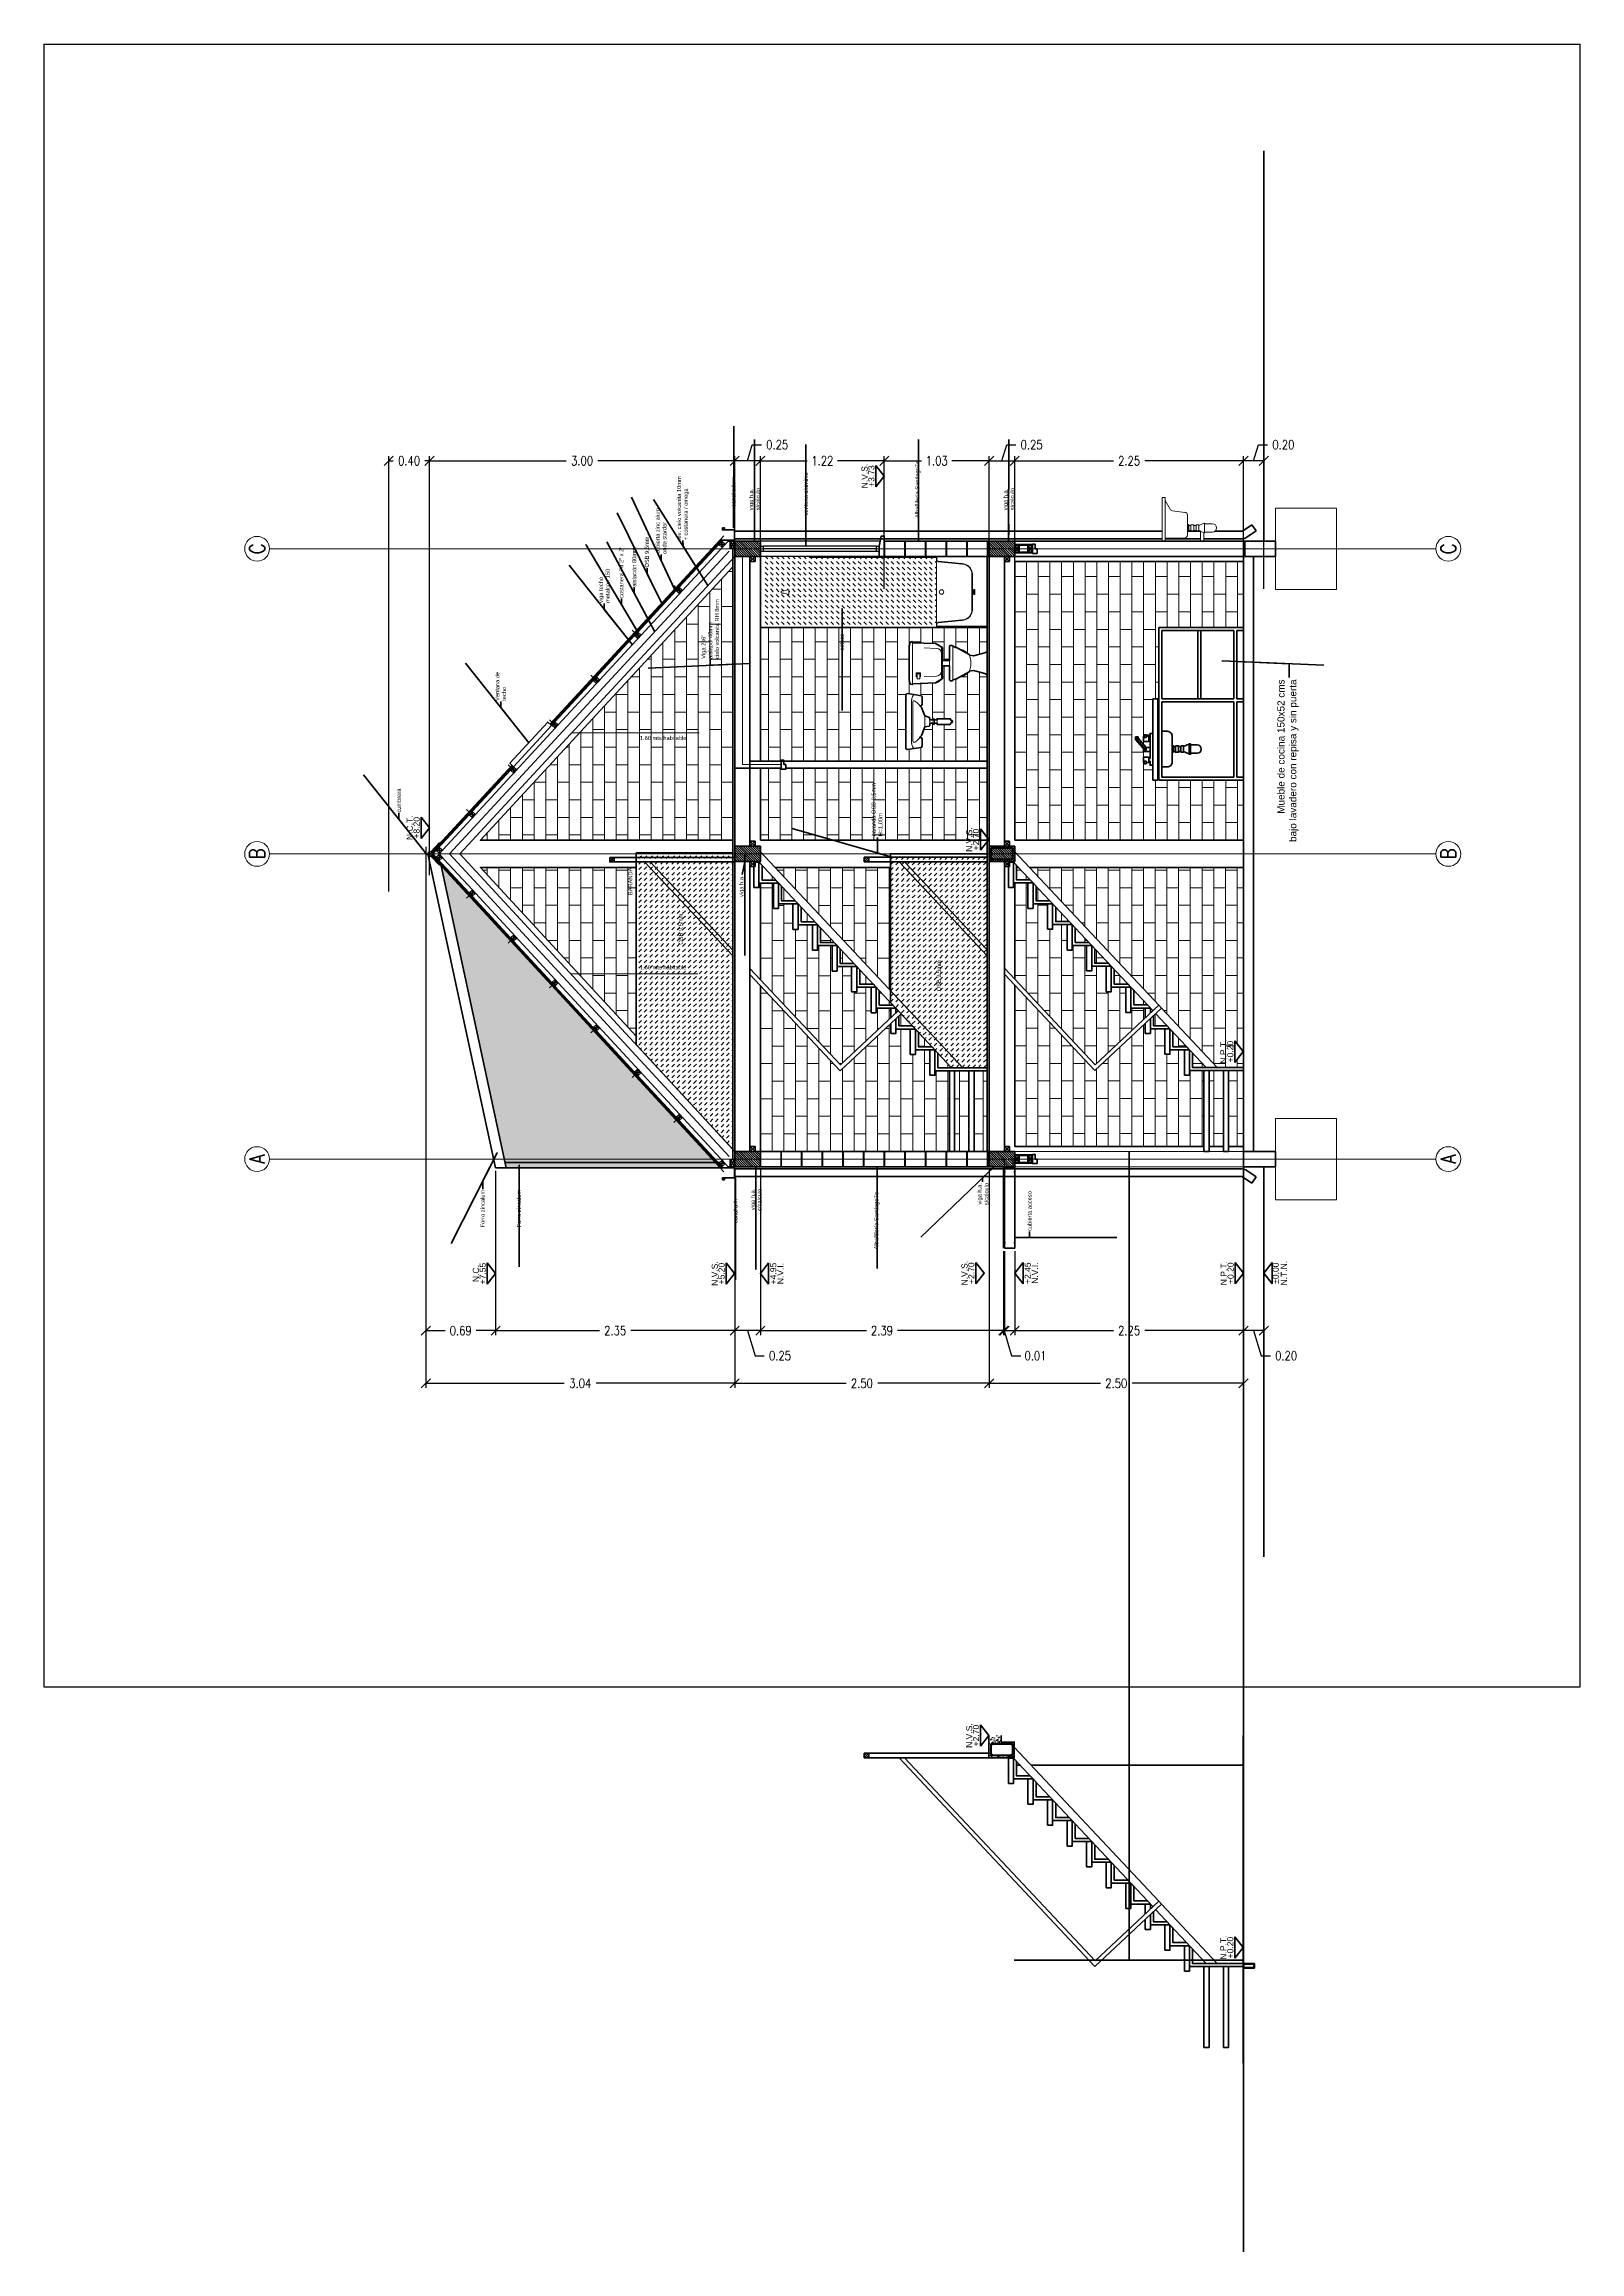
# Model space of a CAD drawing. Header units: metres. Extents: x 45 to 666, y -23 to 325.
# Drawn here: x 120.48 to 135.57, y 33.4 to 55.1 of the extents above; entities that cross this region are included whole.
import ezdxf
from ezdxf.enums import TextEntityAlignment as Align

# ---------------------------------------------------------------- set-up
doc = ezdxf.new("R2010")
doc.units = ezdxf.units.M
doc.header["$LTSCALE"] = 5
doc.header["$MEASUREMENT"] = 0
doc.linetypes.add('HIDDEN', pattern=[0.375, 0.25, -0.125])
doc.layers.get('0').update_dxf_attribs({"color": 30})
doc.layers.get('DEFPOINTS').update_dxf_attribs({"color": 210})
for name, color, linetype, lineweight in [('A-ANNO-DIMS', 3, 'Continuous', 18), ('A-ANNO-NOTE', 7, 'Continuous', 35), ('A-ANNO-SYMB', 3, 'Continuous', 18), ('A-ANNO-TEXT', 3, 'Continuous', 18), ('A-ELEV-MBE1', 7, 'Continuous', 35), ('A-ELEV-OTLN', 1, 'Continuous', 50), ('A-ELEV-PATT', 8, 'Continuous', 18), ('A-FLOR-OVHD', 3, 'HIDDEN', 18), ('A-FURN', 8, 'Continuous', 18), ('A-GLAZ-FULL', 4, 'Continuous', 25), ('A-WALL-BATT', 8, 'BATTING', 18), ('A-WALL-FULL', 7, 'Continuous', 35), ('A-WALL-FULL-EXTR', 7, 'Continuous', 35)]:
    doc.layers.add(name, color=color, linetype=linetype, lineweight=lineweight)
doc.styles.add('E-ARIAL', font='arial.ttf')
doc.styles.add('E-ROMANS', font='romans.shx', dxfattribs={"width": 0.8})
doc.linetypes.add('BATTING', pattern='A,0.0001,-0.1,[134,ltypeshp.shx,S=0.1,R=0,X=-0.1,Y=0],-0.2,[134,ltypeshp.shx,S=0.1,R=180,X=0.1,Y=0],-0.1', length=0.4001)
doc.dimstyles.new('E-0050_TICK_18', dxfattribs={"dimscale": 0.001, "dimtxt": 90, "dimasz": 90, "dimexe": 45, "dimexo": 30, "dimgap": 45, "dimtad": 0, "dimzin": 0, "dimdsep": 46, "dimtxsty": 'E-ROMANS', "dimblk": 'OBLIQUE', "dimcen": 45, "dimclrd": 256, "dimclre": 256, "dimclrt": 256, "dimadec": 0, "dimazin": 0, "dimtfac": 1, "dimtmove": 1, "dimatfit": 3, "dimldrblk": 'OPEN90', "dimfxl": 1, "dimtfill": 1, "dimtolj": 1, "dimtzin": 0, "dimarcsym": 0})
doc.dimstyles.new('E-0200_TICK_12', dxfattribs={"dimscale": 0.001, "dimtxt": 240, "dimasz": 240, "dimexe": 120, "dimexo": 80, "dimgap": 120, "dimtad": 0, "dimzin": 0, "dimdsep": 46, "dimtxsty": 'E-ROMANS', "dimblk": 'OBLIQUE', "dimcen": 120, "dimclrd": 256, "dimclre": 256, "dimclrt": 256, "dimadec": 0, "dimazin": 0, "dimtfac": 1, "dimtmove": 1, "dimatfit": 3, "dimldrblk": 'OPEN90', "dimfxl": 1, "dimtfill": 1, "dimtolj": 1, "dimtzin": 0, "dimlwd": -1, "dimarcsym": 0})
pattern_1 = [(90, (0, 0), (-0.11516106, 7e-18), []), (180, (0, 0), (-0.11516106, -0.17272), [0.11516106, -0.11516106])]

msp = doc.modelspace()

# ---------------------------------------------------------------- texts
at = {"layer": 'A-ANNO-NOTE', "rotation": 90, "style": 'E-ARIAL'}
for s, insert, char_height, attachment_point in [('ventana aluminio', (127.967, 50.4674), 0.04, 4), ('Albañilería SantiagoTe', (129.0675, 50.4409), 0.04, 4), ('canal a.ll.', (127.2556, 50.55), 0.04, 4), ('viga h.a.\\Ps/calculo', (127.4619, 50.5177), 0.04, 4), ('viga h.a.\\Ps/calculo', (129.9619, 50.5177), 0.04, 4), ('cubierta zinc alum\\Ponda stardar', (126.5433, 50.0892), 0.04, 4), ('costanera PII 2" x 2"', (126.1531, 49.6548), 0.04, 4), ('aislación 80mm', (126.2797, 49.7659), 0.04, 4), ('viga techo\\Pmetalcon 150', (125.9852, 49.6065), 0.04, 4), ('estuco', (128.32, 49.302), 0.04, 6), ('Mueble de cocina 150x52 cms\\Pbajo lavadero con repisa y sin puerta \\P ', (132.7625, 48.8545), 0.07, 6), ('baranda OSB 9,5mm\\PH=1,00m', (128.669, 47.3115), 0.04, 4), ('viga h.a.', (127.3389, 46.9277), 0.04, 6), ('OSB 9,5mm', (129.2764, 45.7889), 0.04, 4), ('viga h.a.\\Ps/calculo', (127.4784, 43.8475), 0.04, 6), ('viga h.a.\\Ps/calculo', (129.7072, 43.9031), 0.04, 6), ('canal a.ll.', (127.2743, 43.5111), 0.04, 4), ('Albañilería SantiagoTe', (128.6644, 43.8158), 0.04, 6), ('cubierta acceso', (130.1654, 43.4322), 0.04, 4)]:
    msp.add_mtext(s, dxfattribs=dict(at, insert=insert, char_height=char_height, attachment_point=attachment_point))
at = {"layer": 'A-ANNO-TEXT', "ltscale": 5, "char_height": 0.15, "attachment_point": 5, "rotation": 90, "style": 'E-ROMANS'}
for s, insert in [('C', (122.5737, 50.1392)), ('C', (134.2801, 50.1392)), ('B', (122.5737, 47.1392)), ('B', (134.2801, 47.1392)), ('A', (122.5737, 44.1392)), ('A', (134.2801, 44.1392))]:
    msp.add_mtext(s, dxfattribs=dict(at, insert=insert))
at = {"layer": 'A-ANNO-TEXT', "insert": (126.4074, 49.9545), "char_height": 0.04, "attachment_point": 4, "rotation": 90, "style": 'E-ARIAL'}
msp.add_mtext('OSB 9,5mm', dxfattribs=at)

# ---------------------------------------------------------------- blocks, each defined once
blk = doc.blocks.new('TAG-LEVEL-CO')
for points in [[(0.352, 0.272), (-0.352, 0.272)], [(0.352, 0.272), (0, 0), (-0.352, 0.272)]]:
    blk.add_lwpolyline(points)
at = {"style": 'E-ARIAL'}
for tag, p in [('N.P.T.', (0, 0.486)), ('%%P0,00', (0, 0.262))]:
    blk.add_attdef(tag, text='', height=0.2, dxfattribs=at).set_placement(p, align=Align.BOTTOM_CENTER)
blk = doc.blocks.new('LO-ELEV-FR')
for p, q in [((0.073, 0.255), (0.082, 0.265)), ((0.057, 0.215), (0.057, 0)), ((0.057, -0.215), (0.057, 0)), ((0.069, 0.193), (0.069, 0)), ((0.069, -0.193), (0.069, 0)), ((0.186, 0.056), (0.23, 0.044)), ((0.187, 0), (0.187, 0.045)), ((0.187, 0), (0.187, -0.045)), ((0.235, -0.038), (0.235, 0.038)), ((0.268, 0.017), (0.235, 0.017)), ((0.268, 0.015), (0.281, 0.015)), ((0.307, 0.017), (0.281, 0.017)), ((0.307, -0.027), (0.307, 0.027)), ((0.436, 0.027), (0.307, 0.027)), ((0.446, 0.009), (0.454, 0.009)), ((0.186, -0.056), (0.23, -0.044)), ((0.268, -0.017), (0.235, -0.017)), ((0.268, -0.014), (0.281, -0.014)), ((0.307, -0.017), (0.281, -0.017)), ((0.436, -0.027), (0.307, -0.027)), ((0.446, -0.009), (0.454, -0.009)), ((0.073, -0.255), (0.082, -0.265))]:
    blk.add_line(p, q)
blk.add_lwpolyline([(0.141, 0.155), (0.152, 0.156, 0.371028), (0.162, 0.168), (0.162, 0.242, 0.371028), (0.152, 0.254), (0.014, 0.275, 0.45876), (0, 0.263), (0, 0), (0, -0.263, 0.45876), (0.014, -0.275), (0.152, -0.254, 0.371028), (0.162, -0.242), (0.162, -0.168, 0.371028), (0.152, -0.157), (0.141, -0.155)], format="xyb")
blk.add_lwpolyline([(0.269, -0.026), (0.28, -0.026, 0.414214), (0.281, -0.025), (0.281, 0.025, 0.414214), (0.28, 0.026), (0.269, 0.026, 0.414214), (0.268, 0.025), (0.268, -0.025, 0.414214)], format="xyb", close=True)
for centre, radius, start, end in [((0.117, 0.215), 0.0596, 137.6576, 180), ((0.081, 0.193), 0.0119, 51.1048, 180), ((-0.029, 0.017), 0.218, 9.3989, 57.5783), ((0.127, 0.045), 0.0596, 0, 7.946), ((0.229, 0.038), 0.00596, 0, 74.7874), ((0.408, 0), 0.0391, 315.7069, 44.2931), ((0.441, 0), 0.0159, 324.6242, 35.3758), ((0.117, -0.215), 0.0596, 180, 222.3424), ((0.081, -0.193), 0.0119, 180, 308.8952), ((-0.029, -0.017), 0.219, 302.4378, 350.6049), ((0.127, -0.045), 0.0596, 352.054, 0), ((0.229, -0.038), 0.00596, 285.2126, 0)]:
    blk.add_arc(centre, radius, start, end)
blk = doc.blocks.new('WC-ELEV-FR')
for p, q in [((-0.769, 0), (-0.769, 0.17)), ((-0.769, 0), (-0.769, -0.17)), ((-0.735, 0.213), (-0.753, 0.207)), ((-0.734, -0.209), (-0.734, 0.212)), ((-0.734, -0.202), (-0.734, 0.205)), ((-0.734, 0.2), (-0.508, 0.192)), ((-0.62, 0.151), (-0.498, 0.146)), ((-0.441, 0.154), (-0.453, 0.161)), ((-0.45, 0.134), (-0.45, 0.091)), ((-0.45, -0.001), (-0.45, 0.096)), ((-0.439, 0.15), (-0.439, 0.063)), ((-0.439, -0.065), (-0.439, 0.118)), ((-0.439, 0.025), (-0.372, 0.025)), ((-0.372, 0), (-0.372, 0.165)), ((-0.372, 0), (-0.372, -0.165)), ((-0.362, 0.175), (-0.347, 0.175)), ((-0.337, 0), (-0.337, 0.165)), ((-0.337, 0), (-0.337, -0.165)), ((-0.134, 0.072), (-0.024, 0.102)), ((-0.007, 0.112), (0, 0.112)), ((0, 0.112), (0, -0.112)), ((-0.735, -0.21), (-0.753, -0.207)), ((-0.734, -0.202), (-0.508, -0.194)), ((-0.697, -0.098), (-0.697, -0.132)), ((-0.694, -0.095), (-0.66, -0.095)), ((-0.694, -0.135), (-0.69, -0.135)), ((-0.69, -0.105), (-0.69, -0.151)), ((-0.688, -0.103), (-0.666, -0.103)), ((-0.688, -0.153), (-0.666, -0.153)), ((-0.664, -0.105), (-0.664, -0.151)), ((-0.664, -0.135), (-0.66, -0.135)), ((-0.657, -0.098), (-0.657, -0.132)), ((-0.62, -0.131), (-0.498, -0.126)), ((-0.441, -0.156), (-0.453, -0.163)), ((-0.45, -0.001), (-0.45, -0.076)), ((-0.45, -0.134), (-0.45, -0.091)), ((-0.439, -0.025), (-0.372, -0.025)), ((-0.439, -0.152), (-0.439, -0.065)), ((-0.362, -0.175), (-0.347, -0.175)), ((-0.134, -0.072), (-0.024, -0.102)), ((-0.007, -0.112), (0, -0.112))]:
    blk.add_line(p, q)
for centre, radius, start, end in [((-0.759, 0.17), 0.01, 140.2377, 180), ((-0.789, 0.196), 0.03, 320.2377, 3.1482), ((-0.749, 0.198), 0.01, 108.9246, 183.1482), ((-0.735, 0.212), 0.001, 0, 108.9246), ((-0.51, 0.132), 0.06, 37.5465, 88.0585), ((-0.5, 0.096), 0.05, 0, 87.7974), ((-0.51, 0.132), 0.06, 0, 37.5465), ((-0.438, 0.187), 0.03, 217.5465, 240.2094), ((-0.444, 0.15), 0.005, 0, 60.2094), ((-0.362, 0.165), 0.01, 90, 180), ((-0.347, 0.165), 0.01, 0, 90), ((-0.311, 0.186), 0.0318, 216.4626, 267.4566), ((-0.315, 0.104), 0.05, 76.8178, 87.4566), ((-0.365, -0.11), 0.27, 45.9488, 76.8178), ((-0.38, 0), 0.219, 337.0087, 22.9913), ((-0.143, 0.12), 0.05, 225.9488, 236.3711), ((-0.145, 0.116), 0.045, 236.3711, 284.9477), ((-0.028, 0.116), 0.015, 284.9477, 321.605), ((-0.004, 0.097), 0.0158, 99.9657, 141.605), ((-0.759, -0.17), 0.01, 180, 219.7623), ((-0.789, -0.196), 0.03, 356.8518, 39.7623), ((-0.749, -0.198), 0.01, 176.8518, 251.0754), ((-0.735, -0.209), 0.001, 251.0754, 0), ((-0.694, -0.098), 0.003, 90, 180), ((-0.694, -0.132), 0.003, 180, 270), ((-0.688, -0.105), 0.002, 90, 180), ((-0.688, -0.151), 0.002, 180, 270), ((-0.666, -0.105), 0.002, 0, 90), ((-0.666, -0.151), 0.002, 270, 0), ((-0.66, -0.098), 0.003, 0, 90), ((-0.66, -0.132), 0.003, 270, 0), ((-0.51, -0.134), 0.06, 271.9415, 322.4535), ((-0.5, -0.076), 0.05, 272.2026, 0), ((-0.51, -0.134), 0.06, 322.4535, 0), ((-0.438, -0.189), 0.03, 119.7906, 142.4535), ((-0.444, -0.152), 0.005, 299.7906, 0), ((-0.362, -0.165), 0.01, 180, 270), ((-0.347, -0.165), 0.01, 270, 0), ((-0.311, -0.186), 0.0318, 92.5434, 143.5374), ((-0.315, -0.104), 0.05, 272.5434, 283.1822), ((-0.365, 0.11), 0.27, 283.1822, 314.0512), ((-0.143, -0.12), 0.05, 123.6289, 134.0512), ((-0.145, -0.116), 0.045, 75.0523, 123.6289), ((-0.028, -0.116), 0.015, 38.395, 75.0523), ((-0.004, -0.097), 0.0158, 218.395, 260.0343)]:
    blk.add_arc(centre, radius, start, end)
blk = doc.blocks.new('TINA-CORTE TRANSV')
for p, q in [((-0.5, -0.668), (-0.5, -0.032)), ((-0.141, -0.33), (-0.131, -0.33)), ((-0.141, -0.37), (-0.131, -0.37))]:
    blk.add_line(p, q)
at = {"ltscale": 0.1}
for p, q in [((-1.997, -0.34), (-2.017, -0.34)), ((-1.997, -0.36), (-2.017, -0.36)), ((-1.997, -0.34), (-1.95, -0.325)), ((-1.997, -0.36), (-1.95, -0.375)), ((-1.95, -0.375), (-1.95, -0.325))]:
    blk.add_line(p, q, dxfattribs=at)
for points in [[(-0.475, -0.7), (-0.495, -0.7, -0.414214), (-0.5, -0.695), (-0.5, -0.668, -0.385314), (-0.482, -0.648), (-0.25, -0.625, 0.414214), (-0.15, -0.525), (-0.15, -0.175, 0.414214), (-0.25, -0.075), (-0.482, -0.052, -0.385314), (-0.5, -0.032), (-0.5, -0.005, -0.414214), (-0.495, 0), (-0.475, 0)], [(-0.475, -0.696), (-0.495, -0.696, -0.414214), (-0.496, -0.695), (-0.496, -0.668, -0.385314), (-0.482, -0.652), (-0.25, -0.629, 0.413646), (-0.146, -0.525), (-0.146, -0.175, 0.413646), (-0.25, -0.071), (-0.482, -0.048, -0.385314), (-0.496, -0.032), (-0.496, -0.005, -0.414214), (-0.495, -0.004), (-0.475, -0.004)]]:
    blk.add_lwpolyline(points, format="xyb")
for points in [[(-0.475, 0), (-0.475, -0.004)], [(-0.496, -0.686), (0, -0.686)], [(-0.475, -0.696), (0, -0.696)], [(-0.475, -0.696), (-0.475, -0.7)]]:
    blk.add_lwpolyline(points)
for points in [[(-0.141, -0.375), (-0.141, -0.325), (-0.146, -0.325), (-0.146, -0.375)], [(-0.121, -0.375), (-0.121, -0.325), (-0.131, -0.325), (-0.131, -0.375)]]:
    blk.add_lwpolyline(points, close=True)
blk.add_circle((-0.449, -0.35), 0.022)
blk.add_arc((-2.017, -0.35), 0.01, 90, 270, dxfattribs=at)
blk = doc.blocks.new('LAVADERO-ELEV-LAT')
for p, q in [((0, 0), (0.425, 0)), ((0, -0.025), (0, 0)), ((0.425, -0.03), (0.005, -0.03)), ((0.03, -0.03), (0.03, -0.22)), ((0.283, -0.224), (0.298, -0.102)), ((0.313, -0.08), (0.4, -0.03)), ((0.43, -0.005), (0.43, -0.025)), ((0.098, -0.377), (0, -0.377)), ((0.083, -0.412), (0, -0.412)), ((0.06, -0.25), (0.254, -0.25)), ((0.089, -0.418), (0.089, -0.495)), ((0.105, -0.282), (0.105, -0.263)), ((0.105, -0.336), (0.105, -0.313)), ((0.105, -0.362), (0.105, -0.36)), ((0.155, -0.362), (0.105, -0.362)), ((0.155, -0.282), (0.155, -0.263)), ((0.155, -0.336), (0.155, -0.313)), ((0.155, -0.362), (0.155, -0.36)), ((0.171, -0.418), (0.171, -0.495))]:
    blk.add_line(p, q)
for points in [[(0.105, -0.362), (0.083, -0.413), (0.083, -0.418), (0.083, -0.418)], [(0.083, -0.418), (0.177, -0.418)], [(0.098, -0.256), (0.101, -0.263), (0.13, -0.263)], [(0.162, -0.256), (0.159, -0.263), (0.13, -0.263)], [(0.155, -0.362), (0.177, -0.413), (0.177, -0.418), (0.177, -0.418)]]:
    blk.add_lwpolyline(points)
for points in [[(0.167, -0.25), (0.093, -0.25), (0.093, -0.256), (0.167, -0.256)], [(0.161, -0.282), (0.099, -0.282), (0.099, -0.313), (0.161, -0.313)], [(0.161, -0.336), (0.099, -0.336), (0.099, -0.36), (0.161, -0.36)]]:
    blk.add_lwpolyline(points, close=True)
for centre, radius, start, end in [((0.425, -0.005), 0.005, 0, 90), ((0.005, -0.025), 0.005, 180, 270), ((0.328, -0.106), 0.03, 119.9588, 172.8877), ((0.425, -0.025), 0.005, 270, 0), ((0.06, -0.22), 0.03, 180, 270), ((0.254, -0.22), 0.03, 270, 352.8877), ((0.13, -0.495), 0.0409, 180, 360)]:
    blk.add_arc(centre, radius, start, end)
blk = doc.blocks.new('_Oblique')
at = {"color": 0, "linetype": 'ByBlock', "lineweight": -2}
blk.add_line((-0.5, -0.5), (0.5, 0.5), dxfattribs=at)
blk = doc.blocks.new('*D612')
at = {"layer": 'A-ANNO-DIMS', "lineweight": -2, "transparency": 16777216}
for p, q in [((132.267, 44.034), (132.267, 42.408)), ((132.467, 44.034), (132.467, 42.408)), ((132.467, 42.453), (132.267, 42.453)), ((132.367, 42.453), (132.441, 42.206)), ((132.441, 42.206), (132.531, 42.206))]:
    blk.add_line(p, q, dxfattribs=at)
at = {"layer": 'DEFPOINTS', "color": 0, "transparency": 16777216}
for p in [(132.267, 44.064), (132.467, 44.064), (132.267, 42.453)]:
    blk.add_point(p, dxfattribs=at)
at = {"layer": 'A-ANNO-DIMS', "lineweight": -2, "transparency": 16777216, "xscale": 0.09, "yscale": 0.09, "zscale": 0.09}
for p, rotation in [((132.267, 42.453), 180.000000000002), ((132.467, 42.453), 1.998401444325282e-12)]:
    blk.add_blockref('_Oblique', p, dxfattribs=dict(at, rotation=rotation))
at = {"layer": 'A-ANNO-DIMS', "transparency": 16777216, "insert": (132.686, 42.206), "char_height": 0.09, "attachment_point": 5, "style": 'E-ROMANS', "bg_fill": 3, "box_fill_scale": 1.25, "bg_fill_color": 256, "bg_fill_true_color": 13158600, "bg_fill_transparency": 0}
blk.add_mtext('\\A1;0.20', dxfattribs=at)
blk = doc.blocks.new('_Open90')
at = {"color": 0, "linetype": 'ByBlock', "lineweight": -2}
for p, q in [((0, 0), (-1, 0)), ((-0.5, 0.5), (0, 0)), ((0, 0), (-0.5, -0.5))]:
    blk.add_line(p, q, dxfattribs=at)
blk = doc.blocks.new('*D613')
at = {"layer": 'A-ANNO-DIMS', "lineweight": -2, "transparency": 16777216}
for p, q in [((132.267, 44.034), (132.267, 42.408)), ((130.019, 43.234), (130.019, 42.408)), ((130.019, 42.453), (130.988, 42.453)), ((132.267, 42.453), (131.298, 42.453))]:
    blk.add_line(p, q, dxfattribs=at)
at = {"layer": 'DEFPOINTS', "color": 0, "transparency": 16777216}
for p in [(132.267, 44.064), (130.019, 43.264), (130.019, 42.453)]:
    blk.add_point(p, dxfattribs=at)
at = {"layer": 'A-ANNO-DIMS', "lineweight": -2, "transparency": 16777216, "xscale": 0.09, "yscale": 0.09, "zscale": 0.09, "rotation": 180}
blk.add_blockref('_Oblique', (130.019, 42.453), dxfattribs=at)
at = {"layer": 'A-ANNO-DIMS', "lineweight": -2, "transparency": 16777216, "xscale": 0.09, "yscale": 0.09, "zscale": 0.09}
blk.add_blockref('_Oblique', (132.267, 42.453), dxfattribs=at)
at = {"layer": 'A-ANNO-DIMS', "transparency": 16777216, "insert": (131.143, 42.453), "char_height": 0.09, "attachment_point": 5, "style": 'E-ROMANS', "bg_fill": 3, "box_fill_scale": 1.25, "bg_fill_color": 256, "bg_fill_true_color": 13158600, "bg_fill_transparency": 0}
blk.add_mtext('\\A1;2.25', dxfattribs=at)
blk = doc.blocks.new('*D614')
at = {"layer": 'A-ANNO-DIMS', "lineweight": -2, "transparency": 16777216}
for p, q in [((129.909, 43.234), (129.909, 42.408)), ((129.919, 43.234), (129.919, 42.408)), ((129.909, 42.453), (129.819, 42.453)), ((129.919, 42.453), (129.909, 42.453)), ((129.919, 42.453), (129.909, 42.453)), ((129.914, 42.453), (129.988, 42.206)), ((129.919, 42.453), (130.009, 42.453)), ((129.988, 42.206), (130.078, 42.206))]:
    blk.add_line(p, q, dxfattribs=at)
at = {"layer": 'DEFPOINTS', "color": 0, "transparency": 16777216}
for p in [(129.909, 43.264), (129.919, 43.264), (129.909, 42.453)]:
    blk.add_point(p, dxfattribs=at)
at = {"layer": 'A-ANNO-DIMS', "lineweight": -2, "transparency": 16777216, "xscale": 0.09, "yscale": 0.09, "zscale": 0.09}
blk.add_blockref('_Oblique', (129.909, 42.453), dxfattribs=at)
at = {"layer": 'A-ANNO-DIMS', "lineweight": -2, "transparency": 16777216, "xscale": 0.09, "yscale": 0.09, "zscale": 0.09, "rotation": 180}
blk.add_blockref('_Oblique', (129.919, 42.453), dxfattribs=at)
at = {"layer": 'A-ANNO-DIMS', "transparency": 16777216, "insert": (130.223, 42.206), "char_height": 0.09, "attachment_point": 5, "style": 'E-ROMANS', "bg_fill": 3, "box_fill_scale": 1.25, "bg_fill_color": 256, "bg_fill_true_color": 13158600, "bg_fill_transparency": 0}
blk.add_mtext('\\A1;0.01', dxfattribs=at)
blk = doc.blocks.new('*D615')
at = {"layer": 'A-ANNO-DIMS', "lineweight": -2, "transparency": 16777216}
for p, q in [((127.519, 44.034), (127.519, 42.408)), ((129.909, 43.234), (129.909, 42.408)), ((127.519, 42.453), (128.561, 42.453)), ((129.909, 42.453), (128.867, 42.453))]:
    blk.add_line(p, q, dxfattribs=at)
at = {"layer": 'DEFPOINTS', "color": 0, "transparency": 16777216}
for p in [(127.519, 44.064), (129.909, 43.264), (127.519, 42.453)]:
    blk.add_point(p, dxfattribs=at)
at = {"layer": 'A-ANNO-DIMS', "lineweight": -2, "transparency": 16777216, "xscale": 0.09, "yscale": 0.09, "zscale": 0.09, "rotation": 180}
blk.add_blockref('_Oblique', (127.519, 42.453), dxfattribs=at)
at = {"layer": 'A-ANNO-DIMS', "lineweight": -2, "transparency": 16777216, "xscale": 0.09, "yscale": 0.09, "zscale": 0.09}
blk.add_blockref('_Oblique', (129.909, 42.453), dxfattribs=at)
at = {"layer": 'A-ANNO-DIMS', "transparency": 16777216, "insert": (128.714, 42.453), "char_height": 0.09, "attachment_point": 5, "style": 'E-ROMANS', "bg_fill": 3, "box_fill_scale": 1.25, "bg_fill_color": 256, "bg_fill_true_color": 13158600, "bg_fill_transparency": 0}
blk.add_mtext('\\A1;2.39', dxfattribs=at)
blk = doc.blocks.new('*D616')
at = {"layer": 'A-ANNO-DIMS', "lineweight": -2, "transparency": 16777216}
for p, q in [((127.267, 44.034), (127.267, 42.408)), ((127.519, 44.034), (127.519, 42.408)), ((127.519, 42.453), (127.267, 42.453)), ((127.393, 42.453), (127.467, 42.206)), ((127.467, 42.206), (127.557, 42.206))]:
    blk.add_line(p, q, dxfattribs=at)
at = {"layer": 'DEFPOINTS', "color": 0, "transparency": 16777216}
for p in [(127.267, 44.064), (127.519, 44.064), (127.267, 42.453)]:
    blk.add_point(p, dxfattribs=at)
at = {"layer": 'A-ANNO-DIMS', "lineweight": -2, "transparency": 16777216, "xscale": 0.09, "yscale": 0.09, "zscale": 0.09, "rotation": 180}
blk.add_blockref('_Oblique', (127.267, 42.453), dxfattribs=at)
at = {"layer": 'A-ANNO-DIMS', "lineweight": -2, "transparency": 16777216, "xscale": 0.09, "yscale": 0.09, "zscale": 0.09}
blk.add_blockref('_Oblique', (127.519, 42.453), dxfattribs=at)
at = {"layer": 'A-ANNO-DIMS', "transparency": 16777216, "insert": (127.712, 42.206), "char_height": 0.09, "attachment_point": 5, "style": 'E-ROMANS', "bg_fill": 3, "box_fill_scale": 1.25, "bg_fill_color": 256, "bg_fill_true_color": 13158600, "bg_fill_transparency": 0}
blk.add_mtext('\\A1;0.25', dxfattribs=at)
blk = doc.blocks.new('*D617')
at = {"layer": 'A-ANNO-DIMS', "lineweight": -2, "transparency": 16777216}
for p, q in [((124.917, 44.024), (124.917, 42.408)), ((127.267, 44.034), (127.267, 42.408)), ((124.917, 42.453), (125.937, 42.453)), ((127.267, 42.453), (126.247, 42.453))]:
    blk.add_line(p, q, dxfattribs=at)
at = {"layer": 'DEFPOINTS', "color": 0, "transparency": 16777216}
for p in [(127.267, 44.064), (124.917, 44.054), (124.917, 42.453)]:
    blk.add_point(p, dxfattribs=at)
at = {"layer": 'A-ANNO-DIMS', "lineweight": -2, "transparency": 16777216, "xscale": 0.09, "yscale": 0.09, "zscale": 0.09, "rotation": 180}
blk.add_blockref('_Oblique', (124.917, 42.453), dxfattribs=at)
at = {"layer": 'A-ANNO-DIMS', "lineweight": -2, "transparency": 16777216, "xscale": 0.09, "yscale": 0.09, "zscale": 0.09}
blk.add_blockref('_Oblique', (127.267, 42.453), dxfattribs=at)
at = {"layer": 'A-ANNO-DIMS', "transparency": 16777216, "insert": (126.092, 42.453), "char_height": 0.09, "attachment_point": 5, "style": 'E-ROMANS', "bg_fill": 3, "box_fill_scale": 1.25, "bg_fill_color": 256, "bg_fill_true_color": 13158600, "bg_fill_transparency": 0}
blk.add_mtext('\\A1;2.35', dxfattribs=at)
blk = doc.blocks.new('*D219')
at = {"layer": 'A-ANNO-DIMS', "lineweight": -2, "transparency": 16777216}
for p, q in [((124.231, 47.209), (124.231, 42.408)), ((124.917, 44.024), (124.917, 42.408)), ((124.231, 42.453), (124.421, 42.453)), ((124.917, 42.453), (124.727, 42.453))]:
    blk.add_line(p, q, dxfattribs=at)
at = {"layer": 'DEFPOINTS', "color": 0, "transparency": 16777216}
for p in [(124.231, 47.239), (124.917, 44.054), (124.231, 42.453)]:
    blk.add_point(p, dxfattribs=at)
at = {"layer": 'A-ANNO-DIMS', "lineweight": -2, "transparency": 16777216, "xscale": 0.09, "yscale": 0.09, "zscale": 0.09, "rotation": 180}
blk.add_blockref('_Oblique', (124.231, 42.453), dxfattribs=at)
at = {"layer": 'A-ANNO-DIMS', "lineweight": -2, "transparency": 16777216, "xscale": 0.09, "yscale": 0.09, "zscale": 0.09}
blk.add_blockref('_Oblique', (124.917, 42.453), dxfattribs=at)
at = {"layer": 'A-ANNO-DIMS', "transparency": 16777216, "insert": (124.574, 42.453), "char_height": 0.09, "attachment_point": 5, "style": 'E-ROMANS', "bg_fill": 3, "box_fill_scale": 1.25, "bg_fill_color": 256, "bg_fill_true_color": 13158600, "bg_fill_transparency": 0}
blk.add_mtext('\\A1;0.69', dxfattribs=at)
blk = doc.blocks.new('*D220')
at = {"layer": 'A-ANNO-DIMS', "lineweight": -2, "transparency": 16777216}
for p, q in [((129.767, 44.034), (129.767, 41.89)), ((132.267, 44.034), (132.267, 41.89)), ((129.767, 41.935), (130.862, 41.935)), ((132.267, 41.935), (131.172, 41.935))]:
    blk.add_line(p, q, dxfattribs=at)
at = {"layer": 'DEFPOINTS', "color": 0, "transparency": 16777216}
for p in [(129.767, 44.064), (132.267, 44.064), (129.767, 41.935)]:
    blk.add_point(p, dxfattribs=at)
at = {"layer": 'A-ANNO-DIMS', "lineweight": -2, "transparency": 16777216, "xscale": 0.09, "yscale": 0.09, "zscale": 0.09}
for p, rotation in [((129.767, 41.935), 180.0000000000011), ((132.267, 41.935), 1.119104808822158e-12)]:
    blk.add_blockref('_Oblique', p, dxfattribs=dict(at, rotation=rotation))
at = {"layer": 'A-ANNO-DIMS', "transparency": 16777216, "insert": (131.017, 41.935), "char_height": 0.09, "attachment_point": 5, "style": 'E-ROMANS', "bg_fill": 3, "box_fill_scale": 1.25, "bg_fill_color": 256, "bg_fill_true_color": 13158600, "bg_fill_transparency": 0}
blk.add_mtext('\\A1;2.50', dxfattribs=at)
blk = doc.blocks.new('*D618')
at = {"layer": 'A-ANNO-DIMS', "lineweight": -2, "transparency": 16777216}
for p, q in [((127.267, 44.034), (127.267, 41.89)), ((129.767, 44.034), (129.767, 41.89)), ((127.267, 41.935), (128.362, 41.935)), ((129.767, 41.935), (128.672, 41.935))]:
    blk.add_line(p, q, dxfattribs=at)
at = {"layer": 'DEFPOINTS', "color": 0, "transparency": 16777216}
for p in [(127.267, 44.064), (129.767, 44.064), (127.267, 41.935)]:
    blk.add_point(p, dxfattribs=at)
at = {"layer": 'A-ANNO-DIMS', "lineweight": -2, "transparency": 16777216, "xscale": 0.09, "yscale": 0.09, "zscale": 0.09, "rotation": 180}
blk.add_blockref('_Oblique', (127.267, 41.935), dxfattribs=at)
at = {"layer": 'A-ANNO-DIMS', "lineweight": -2, "transparency": 16777216, "xscale": 0.09, "yscale": 0.09, "zscale": 0.09}
blk.add_blockref('_Oblique', (129.767, 41.935), dxfattribs=at)
at = {"layer": 'A-ANNO-DIMS', "transparency": 16777216, "insert": (128.517, 41.935), "char_height": 0.09, "attachment_point": 5, "style": 'E-ROMANS', "bg_fill": 3, "box_fill_scale": 1.25, "bg_fill_color": 256, "bg_fill_true_color": 13158600, "bg_fill_transparency": 0}
blk.add_mtext('\\A1;2.50', dxfattribs=at)
blk = doc.blocks.new('*D619')
at = {"layer": 'A-ANNO-DIMS', "lineweight": -2, "transparency": 16777216}
for p, q in [((124.231, 47.209), (124.231, 41.89)), ((127.267, 44.034), (127.267, 41.89)), ((124.231, 41.935), (125.592, 41.935)), ((127.267, 41.935), (125.905, 41.935))]:
    blk.add_line(p, q, dxfattribs=at)
at = {"layer": 'DEFPOINTS', "color": 0, "transparency": 16777216}
for p in [(124.231, 47.239), (127.267, 44.064), (124.231, 41.935)]:
    blk.add_point(p, dxfattribs=at)
at = {"layer": 'A-ANNO-DIMS', "lineweight": -2, "transparency": 16777216, "xscale": 0.09, "yscale": 0.09, "zscale": 0.09, "rotation": 180}
blk.add_blockref('_Oblique', (124.231, 41.935), dxfattribs=at)
at = {"layer": 'A-ANNO-DIMS', "lineweight": -2, "transparency": 16777216, "xscale": 0.09, "yscale": 0.09, "zscale": 0.09}
blk.add_blockref('_Oblique', (127.267, 41.935), dxfattribs=at)
at = {"layer": 'A-ANNO-DIMS', "transparency": 16777216, "insert": (125.749, 41.935), "char_height": 0.09, "attachment_point": 5, "style": 'E-ROMANS', "bg_fill": 3, "box_fill_scale": 1.25, "bg_fill_color": 256, "bg_fill_true_color": 13158600, "bg_fill_transparency": 0}
blk.add_mtext('\\A1;3.04', dxfattribs=at)
blk = doc.blocks.new('*D221')
at = {"layer": 'A-ANNO-DIMS', "lineweight": -2, "transparency": 16777216}
for p, q in [((132.267, 49.746), (132.267, 51.049)), ((132.367, 51.004), (132.414, 51.162)), ((132.414, 51.162), (132.504, 51.162)), ((132.467, 49.746), (132.467, 51.049)), ((132.467, 51.004), (132.267, 51.004))]:
    blk.add_line(p, q, dxfattribs=at)
at = {"layer": 'DEFPOINTS', "color": 0, "transparency": 16777216}
for p in [(132.267, 51.004), (132.267, 49.716), (132.467, 49.716)]:
    blk.add_point(p, dxfattribs=at)
at = {"layer": 'A-ANNO-DIMS', "lineweight": -2, "transparency": 16777216, "xscale": 0.09, "yscale": 0.09, "zscale": 0.09, "rotation": 180.000000000002}
blk.add_blockref('_Oblique', (132.267, 51.004), dxfattribs=at)
at = {"layer": 'A-ANNO-DIMS', "transparency": 16777216, "insert": (132.659, 51.162), "char_height": 0.09, "attachment_point": 5, "style": 'E-ROMANS', "bg_fill": 3, "box_fill_scale": 1.25, "bg_fill_color": 256, "bg_fill_true_color": 13158600, "bg_fill_transparency": 0}
blk.add_mtext('\\A1;0.20', dxfattribs=at)
at = {"layer": 'A-ANNO-DIMS', "lineweight": -2, "transparency": 16777216, "xscale": 0.09, "yscale": 0.09, "zscale": 0.09, "rotation": 1.998401444325282e-12}
blk.add_blockref('_Oblique', (132.467, 51.004), dxfattribs=at)
blk = doc.blocks.new('*D222')
at = {"layer": 'A-ANNO-DIMS', "lineweight": -2, "transparency": 16777216}
for p, q in [((129.767, 49.746), (129.767, 51.049)), ((129.893, 51.004), (129.94, 51.162)), ((129.94, 51.162), (130.03, 51.162)), ((130.019, 49.746), (130.019, 51.049)), ((129.767, 51.004), (130.019, 51.004))]:
    blk.add_line(p, q, dxfattribs=at)
at = {"layer": 'DEFPOINTS', "color": 0, "transparency": 16777216}
for p in [(129.767, 49.716), (130.019, 49.716)]:
    blk.add_point(p, dxfattribs=at)
at = {"layer": 'A-ANNO-DIMS', "lineweight": -2, "transparency": 16777216, "xscale": 0.09, "yscale": 0.09, "zscale": 0.09, "rotation": 180}
blk.add_blockref('_Oblique', (129.767, 51.004), dxfattribs=at)
at = {"layer": 'A-ANNO-DIMS', "transparency": 16777216, "insert": (130.185, 51.162), "char_height": 0.09, "attachment_point": 5, "style": 'E-ROMANS', "bg_fill": 3, "box_fill_scale": 1.25, "bg_fill_color": 256, "bg_fill_true_color": 13158600, "bg_fill_transparency": 0}
blk.add_mtext('\\A1;0.25', dxfattribs=at)
at = {"layer": 'DEFPOINTS', "color": 0, "transparency": 16777216}
blk.add_point((130.019, 51.004), dxfattribs=at)
at = {"layer": 'A-ANNO-DIMS', "lineweight": -2, "transparency": 16777216, "xscale": 0.09, "yscale": 0.09, "zscale": 0.09}
blk.add_blockref('_Oblique', (130.019, 51.004), dxfattribs=at)
blk = doc.blocks.new('*D223')
at = {"layer": 'A-ANNO-DIMS', "lineweight": -2, "transparency": 16777216}
for p, q in [((128.737, 49.746), (128.737, 51.049)), ((129.767, 49.746), (129.767, 51.049)), ((128.737, 51.004), (129.102, 51.004)), ((129.767, 51.004), (129.402, 51.004))]:
    blk.add_line(p, q, dxfattribs=at)
at = {"layer": 'DEFPOINTS', "color": 0, "transparency": 16777216}
for p in [(128.737, 51.004), (128.737, 49.716), (129.767, 49.716)]:
    blk.add_point(p, dxfattribs=at)
at = {"layer": 'A-ANNO-DIMS', "lineweight": -2, "transparency": 16777216, "xscale": 0.09, "yscale": 0.09, "zscale": 0.09, "rotation": 180}
blk.add_blockref('_Oblique', (128.737, 51.004), dxfattribs=at)
at = {"layer": 'A-ANNO-DIMS', "lineweight": -2, "transparency": 16777216, "xscale": 0.09, "yscale": 0.09, "zscale": 0.09}
blk.add_blockref('_Oblique', (129.767, 51.004), dxfattribs=at)
at = {"layer": 'A-ANNO-DIMS', "transparency": 16777216, "insert": (129.252, 51.004), "char_height": 0.09, "attachment_point": 5, "style": 'E-ROMANS', "bg_fill": 3, "box_fill_scale": 1.25, "bg_fill_color": 256, "bg_fill_true_color": 13158600, "bg_fill_transparency": 0}
blk.add_mtext('\\A1;1.03', dxfattribs=at)
blk = doc.blocks.new('*D224')
at = {"layer": 'A-ANNO-DIMS', "lineweight": -2, "transparency": 16777216}
for p, q in [((127.519, 49.746), (127.519, 51.049)), ((128.737, 49.746), (128.737, 51.049)), ((127.519, 51.004), (127.978, 51.004)), ((128.737, 51.004), (128.278, 51.004))]:
    blk.add_line(p, q, dxfattribs=at)
at = {"layer": 'DEFPOINTS', "color": 0, "transparency": 16777216}
for p in [(127.519, 51.004), (127.519, 49.716), (128.737, 49.716)]:
    blk.add_point(p, dxfattribs=at)
at = {"layer": 'A-ANNO-DIMS', "lineweight": -2, "transparency": 16777216, "xscale": 0.09, "yscale": 0.09, "zscale": 0.09, "rotation": 180}
blk.add_blockref('_Oblique', (127.519, 51.004), dxfattribs=at)
at = {"layer": 'A-ANNO-DIMS', "lineweight": -2, "transparency": 16777216, "xscale": 0.09, "yscale": 0.09, "zscale": 0.09}
blk.add_blockref('_Oblique', (128.737, 51.004), dxfattribs=at)
at = {"layer": 'A-ANNO-DIMS', "transparency": 16777216, "insert": (128.128, 51.004), "char_height": 0.09, "attachment_point": 5, "style": 'E-ROMANS', "bg_fill": 3, "box_fill_scale": 1.25, "bg_fill_color": 256, "bg_fill_true_color": 13158600, "bg_fill_transparency": 0}
blk.add_mtext('\\A1;1.22', dxfattribs=at)
blk = doc.blocks.new('*D225')
at = {"layer": 'A-ANNO-DIMS', "lineweight": -2, "transparency": 16777216}
for p, q in [((127.267, 49.746), (127.267, 51.049)), ((127.393, 51.004), (127.44, 51.162)), ((127.44, 51.162), (127.53, 51.162)), ((127.519, 49.746), (127.519, 51.049)), ((127.519, 51.004), (127.267, 51.004))]:
    blk.add_line(p, q, dxfattribs=at)
at = {"layer": 'DEFPOINTS', "color": 0, "transparency": 16777216}
for p in [(127.267, 51.004), (127.267, 49.716), (127.519, 49.716)]:
    blk.add_point(p, dxfattribs=at)
at = {"layer": 'A-ANNO-DIMS', "lineweight": -2, "transparency": 16777216, "xscale": 0.09, "yscale": 0.09, "zscale": 0.09, "rotation": 180}
blk.add_blockref('_Oblique', (127.267, 51.004), dxfattribs=at)
at = {"layer": 'A-ANNO-DIMS', "transparency": 16777216, "insert": (127.685, 51.162), "char_height": 0.09, "attachment_point": 5, "style": 'E-ROMANS', "bg_fill": 3, "box_fill_scale": 1.25, "bg_fill_color": 256, "bg_fill_true_color": 13158600, "bg_fill_transparency": 0}
blk.add_mtext('\\A1;0.25', dxfattribs=at)
at = {"layer": 'A-ANNO-DIMS', "lineweight": -2, "transparency": 16777216, "xscale": 0.09, "yscale": 0.09, "zscale": 0.09}
blk.add_blockref('_Oblique', (127.519, 51.004), dxfattribs=at)
blk = doc.blocks.new('*D226')
at = {"layer": 'A-ANNO-DIMS', "lineweight": -2, "transparency": 16777216}
for p, q in [((130.019, 49.746), (130.019, 51.049)), ((132.267, 49.746), (132.267, 51.049)), ((130.019, 51.004), (130.988, 51.004)), ((132.267, 51.004), (131.298, 51.004))]:
    blk.add_line(p, q, dxfattribs=at)
at = {"layer": 'DEFPOINTS', "color": 0, "transparency": 16777216}
for p in [(132.267, 51.004), (130.019, 49.716), (132.267, 49.716)]:
    blk.add_point(p, dxfattribs=at)
at = {"layer": 'A-ANNO-DIMS', "lineweight": -2, "transparency": 16777216, "xscale": 0.09, "yscale": 0.09, "zscale": 0.09, "rotation": 180}
blk.add_blockref('_Oblique', (130.019, 51.004), dxfattribs=at)
at = {"layer": 'A-ANNO-DIMS', "lineweight": -2, "transparency": 16777216, "xscale": 0.09, "yscale": 0.09, "zscale": 0.09}
blk.add_blockref('_Oblique', (132.267, 51.004), dxfattribs=at)
at = {"layer": 'A-ANNO-DIMS', "transparency": 16777216, "insert": (131.143, 51.004), "char_height": 0.09, "attachment_point": 5, "style": 'E-ROMANS', "bg_fill": 3, "box_fill_scale": 1.25, "bg_fill_color": 256, "bg_fill_true_color": 13158600, "bg_fill_transparency": 0}
blk.add_mtext('\\A1;2.25', dxfattribs=at)
blk = doc.blocks.new('*D230')
at = {"layer": 'A-ANNO-DIMS', "lineweight": -2, "transparency": 16777216}
for p, q in [((124.267, 46.929), (124.267, 51.049)), ((127.267, 49.746), (127.267, 51.049)), ((124.267, 51.004), (125.612, 51.004)), ((127.267, 51.004), (125.922, 51.004))]:
    blk.add_line(p, q, dxfattribs=at)
at = {"layer": 'DEFPOINTS', "color": 0, "transparency": 16777216}
for p in [(124.267, 51.004), (127.267, 49.716), (124.267, 46.899)]:
    blk.add_point(p, dxfattribs=at)
at = {"layer": 'A-ANNO-DIMS', "lineweight": -2, "transparency": 16777216, "xscale": 0.09, "yscale": 0.09, "zscale": 0.09, "rotation": 180}
blk.add_blockref('_Oblique', (124.267, 51.004), dxfattribs=at)
at = {"layer": 'A-ANNO-DIMS', "lineweight": -2, "transparency": 16777216, "xscale": 0.09, "yscale": 0.09, "zscale": 0.09}
blk.add_blockref('_Oblique', (127.267, 51.004), dxfattribs=at)
at = {"layer": 'A-ANNO-DIMS', "transparency": 16777216, "insert": (125.767, 51.004), "char_height": 0.09, "attachment_point": 5, "style": 'E-ROMANS', "bg_fill": 3, "box_fill_scale": 1.25, "bg_fill_color": 256, "bg_fill_true_color": 13158600, "bg_fill_transparency": 0}
blk.add_mtext('\\A1;3.00', dxfattribs=at)
blk = doc.blocks.new('*D231')
at = {"layer": 'A-ANNO-DIMS', "lineweight": -2, "transparency": 16777216}
for p, q in [((123.867, 46.771), (123.867, 51.049)), ((124.267, 46.929), (124.267, 51.049)), ((123.867, 51.004), (123.912, 51.004)), ((124.267, 51.004), (124.222, 51.004))]:
    blk.add_line(p, q, dxfattribs=at)
at = {"layer": 'DEFPOINTS', "color": 0, "transparency": 16777216}
for p in [(124.267, 46.899), (123.867, 46.741)]:
    blk.add_point(p, dxfattribs=at)
at = {"layer": 'A-ANNO-DIMS', "lineweight": -2, "transparency": 16777216, "xscale": 0.09, "yscale": 0.09, "zscale": 0.09, "rotation": 180}
blk.add_blockref('_Oblique', (123.867, 51.004), dxfattribs=at)
at = {"layer": 'A-ANNO-DIMS', "lineweight": -2, "transparency": 16777216, "xscale": 0.09, "yscale": 0.09, "zscale": 0.09}
blk.add_blockref('_Oblique', (124.267, 51.004), dxfattribs=at)
at = {"layer": 'A-ANNO-DIMS', "transparency": 16777216, "insert": (124.067, 51.004), "char_height": 0.09, "attachment_point": 5, "style": 'E-ROMANS', "bg_fill": 3, "box_fill_scale": 1.25, "bg_fill_color": 256, "bg_fill_true_color": 13158600, "bg_fill_transparency": 0}
blk.add_mtext('\\A1;0.40', dxfattribs=at)
at = {"layer": 'DEFPOINTS', "color": 0, "transparency": 16777216}
blk.add_point((123.867, 51.004), dxfattribs=at)
blk = doc.blocks.new('*D630')
at = {"layer": 'A-ANNO-DIMS', "lineweight": -2, "transparency": 16777216}
for p, q in [((124.917, 44.024), (124.917, 42.408)), ((127.267, 44.034), (127.267, 42.408)), ((124.917, 42.453), (125.937, 42.453)), ((127.267, 42.453), (126.247, 42.453))]:
    blk.add_line(p, q, dxfattribs=at)
at = {"layer": 'DEFPOINTS', "color": 0, "transparency": 16777216}
for p in [(127.267, 44.064), (124.917, 44.054), (124.917, 42.453)]:
    blk.add_point(p, dxfattribs=at)
at = {"layer": 'A-ANNO-DIMS', "lineweight": -2, "transparency": 16777216, "xscale": 0.09, "yscale": 0.09, "zscale": 0.09, "rotation": 180}
blk.add_blockref('_Oblique', (124.917, 42.453), dxfattribs=at)
at = {"layer": 'A-ANNO-DIMS', "lineweight": -2, "transparency": 16777216, "xscale": 0.09, "yscale": 0.09, "zscale": 0.09}
blk.add_blockref('_Oblique', (127.267, 42.453), dxfattribs=at)
at = {"layer": 'A-ANNO-DIMS', "transparency": 16777216, "insert": (126.092, 42.453), "char_height": 0.09, "attachment_point": 5, "style": 'E-ROMANS', "bg_fill": 3, "box_fill_scale": 1.25, "bg_fill_color": 256, "bg_fill_true_color": 13158600, "bg_fill_transparency": 0}
blk.add_mtext('\\A1;2.35', dxfattribs=at)
blk = doc.blocks.new('*D631')
at = {"layer": 'A-ANNO-DIMS', "lineweight": -2, "transparency": 16777216}
for p, q in [((124.231, 47.209), (124.231, 42.408)), ((124.917, 44.024), (124.917, 42.408)), ((124.231, 42.453), (124.421, 42.453)), ((124.917, 42.453), (124.727, 42.453))]:
    blk.add_line(p, q, dxfattribs=at)
at = {"layer": 'DEFPOINTS', "color": 0, "transparency": 16777216}
for p in [(124.231, 47.239), (124.917, 44.054), (124.231, 42.453)]:
    blk.add_point(p, dxfattribs=at)
at = {"layer": 'A-ANNO-DIMS', "lineweight": -2, "transparency": 16777216, "xscale": 0.09, "yscale": 0.09, "zscale": 0.09, "rotation": 180}
blk.add_blockref('_Oblique', (124.231, 42.453), dxfattribs=at)
at = {"layer": 'A-ANNO-DIMS', "lineweight": -2, "transparency": 16777216, "xscale": 0.09, "yscale": 0.09, "zscale": 0.09}
blk.add_blockref('_Oblique', (124.917, 42.453), dxfattribs=at)
at = {"layer": 'A-ANNO-DIMS', "transparency": 16777216, "insert": (124.574, 42.453), "char_height": 0.09, "attachment_point": 5, "style": 'E-ROMANS', "bg_fill": 3, "box_fill_scale": 1.25, "bg_fill_color": 256, "bg_fill_true_color": 13158600, "bg_fill_transparency": 0}
blk.add_mtext('\\A1;0.69', dxfattribs=at)
blk = doc.blocks.new('PIE DERECHO 2X2')
blk.add_lwpolyline([(-0.045, 0), (0, 0), (0, -0.045), (-0.045, -0.045), (-0.045, 0)])
at = {"color": 1}
for points in [[(-0.045, 0), (0, -0.045)], [(0, 0), (-0.045, -0.045)]]:
    blk.add_lwpolyline(points, dxfattribs=at)

# ---------------------------------------------------------------- hatches: boundary and pattern name
at = {"layer": 'A-ELEV-PATT'}
h = msp.add_hatch(dxfattribs=at)
h.set_pattern_fill('LINE', color=256, scale=0.005, angle=495, style=0)
h.set_pattern_definition([(135, (199.7527, -76.723201), (-0.0112253202, -0.0112253202), [])])
h.paths.add_polyline_path([(127.2669, 50.1392), (127.2669, 50.0642), (127.5189, 50.0642), (127.5189, 50.1392)])
h.paths.add_polyline_path([(127.2669, 50.2142), (127.2669, 50.1392), (127.5189, 50.1392), (127.5189, 50.2142)])
h = msp.add_hatch(dxfattribs=at)
h.set_pattern_fill('LINE', color=256, scale=0.005, angle=495, style=0)
h.set_pattern_definition([(135, (202.2527, -76.723201), (-0.0112253202, -0.0112253202), [])])
h.paths.add_polyline_path([(129.7669, 50.1392), (129.7669, 50.0642), (130.0189, 50.0642), (130.0189, 50.1392)])
h.paths.add_polyline_path([(129.7669, 50.2142), (129.7669, 50.1392), (130.0189, 50.1392), (130.0189, 50.2142)])
h = msp.add_hatch(dxfattribs=at)
h.set_pattern_fill('AR-BRSTD', color=256, scale=0.0017, angle=90, style=0)
h.set_pattern_definition(pattern_1)
h.paths.add_polyline_path([(127.2489, 47.2742), (127.2489, 48.3309), (125.7431, 48.3309), (124.7678, 47.2742)])
h.paths.add_polyline_path([(127.2489, 48.3309), (127.2489, 49.9621), (125.7431, 48.3309)])
h.paths.add_polyline_path([(124.7678, 47.0042), (125.7306, 45.9611), (126.2969, 45.9611), (126.2969, 47.0042)])
h.paths.add_polyline_path([(125.7306, 45.9611), (126.2969, 45.3476), (126.2969, 45.9611)])
h.paths.add_polyline_path([(126.3255, 48.3086), (126.7957, 48.3086), (126.7957, 48.2404), (126.3255, 48.2404)], flags=24)
h.paths.add_polyline_path([(126.9293, 49.0472), (126.9293, 49.6478), (127.1238, 49.6478), (127.1238, 49.0472)], flags=24)
h.paths.add_polyline_path([(126.211, 46.724), (126.211, 46.9993), (126.271, 46.9993), (126.271, 46.724)], flags=24)
h = msp.add_hatch(dxfattribs=at)
h.set_pattern_fill('DASH', color=256, scale=0.012, angle=45, style=0)
h.set_pattern_definition([(135, (25.648583, -0.338833), (-0.053881537, -1e-15), [0.0381, -0.0381])])
h.paths.add_polyline_path([(127.5669, 50.0642), (127.5669, 49.3642), (129.2489, 49.3642), (129.2489, 49.3961), (129.2489, 50.0323), (129.2489, 50.0642)])
h.paths.add_polyline_path([(127.7989, 49.7391), (127.7989, 49.6893), (127.7516, 49.7042), (127.7317, 49.7042, -1), (127.7317, 49.7242), (127.7516, 49.7242)], flags=16)
h = msp.add_hatch(dxfattribs=at)
h.set_pattern_fill('AR-BRSTD', color=256, scale=0.0017, angle=90, style=0)
h.set_pattern_definition([(90, (130.01893, 47.2742), (-0.115161, 7e-18), []), (180, (130.01893, 47.2742), (-0.115161, -0.17272), [0.115161, -0.115161])])
h.paths.add_polyline_path([(132.2669, 50.0142), (130.0189, 50.0142), (130.0189, 47.2742), (132.2669, 47.2742), (132.2669, 47.8642), (132.2025, 47.8642), (131.434, 47.8642), (131.434, 47.9946), (131.426, 47.9946), (131.426, 47.8642), (131.376, 47.8642), (131.376, 48.0106), (131.3499, 48.0106), (131.3499, 48.0497), (131.3369, 48.0497), (131.3369, 48.0367), (131.3108, 48.0367), (131.3108, 48.0236), (131.2913, 48.0236), (131.2913, 48.0367), (131.2847, 48.0367), (131.2847, 48.0888), (131.3369, 48.0888), (131.3369, 48.0758), (131.3499, 48.0758), (131.3499, 48.1475), (131.2847, 48.1475), (131.2847, 48.1755), (131.2065, 48.2649), (131.2065, 48.291), (131.2195, 48.291), (131.2326, 48.291), (131.2326, 48.2763), (131.3108, 48.1867), (131.3499, 48.1867), (131.3499, 48.2584), (131.3369, 48.2584), (131.3369, 48.2454), (131.2847, 48.2454), (131.2847, 48.2975), (131.2913, 48.2975), (131.2913, 48.3106), (131.3108, 48.3106), (131.3108, 48.2975), (131.3369, 48.2975), (131.3369, 48.2845), (131.3499, 48.2845), (131.3499, 48.3236), (131.376, 48.3236), (131.376, 48.6642), (131.426, 48.6642), (131.426, 48.345), (131.434, 48.345), (131.434, 48.3632), (131.434, 49.3642), (132.2025, 49.3642), (132.2669, 49.3642)])
h = msp.add_hatch(dxfattribs=at)
h.set_pattern_fill('AR-BRSTD', color=256, scale=0.0017, style=0)
h.set_pattern_definition([(90, (0, 0), (-0.11516106, -2e-15), []), (180, (0, 0), (-0.11516106, -0.17272), [0.11516106, -0.11516106])])
h.paths.add_polyline_path([(127.5189, 48.0522), (127.5189, 49.3642), (129.7489, 49.3642), (129.7489, 48.0522)])
h.paths.add_polyline_path([(128.9626, 48.1651), (129.1005, 48.1859), (129.1107, 48.1976), (129.1107, 48.2718), (129.1005, 48.2836), (129.0843, 48.2852), (129.1021, 48.3021), (129.1354, 48.387), (129.1794, 48.3966), (129.1838, 48.4023), (129.1838, 48.423), (129.2168, 48.423), (129.2168, 48.415), (129.2285, 48.414), (129.2285, 48.423), (129.2555, 48.423), (129.2557, 48.4127), (129.3853, 48.4127), (129.3953, 48.4308), (129.4029, 48.4308), (129.4058, 48.44), (129.4029, 48.4493), (129.3953, 48.4493), (129.3853, 48.4673), (129.2557, 48.4673), (129.2555, 48.457), (129.2295, 48.457), (129.2295, 48.4651), (129.217, 48.4658), (129.2168, 48.457), (129.1838, 48.457), (129.1826, 48.4815), (129.1351, 48.4957), (129.1021, 48.578), (129.0863, 48.5949), (129.1005, 48.5966), (129.1107, 48.6084), (129.1107, 48.6825), (129.1005, 48.6943), (129.0305, 48.7049), (128.9608, 48.7152), (128.9489, 48.7033), (128.9489, 48.1768)], flags=16)
h.paths.add_polyline_path([(129.7489, 48.9017), (129.742, 48.9017), (129.7245, 48.9126), (129.6151, 48.9418), (129.5786, 48.9358), (129.5701, 48.9288), (129.4453, 48.8613), (129.4119, 48.8492), (129.4019, 48.8392), (129.3869, 48.8392), (129.3769, 48.8492), (129.3769, 48.9892), (129.3103, 48.9892), (129.3103, 48.8623), (129.2413, 48.8199), (129.0153, 48.8122), (129.0153, 48.805), (129.0149, 48.8042), (128.9962, 48.8067), (128.9912, 48.8106), (128.9803, 48.844), (128.9803, 49.1844), (128.9912, 49.2178), (128.9962, 49.2217), (129.014, 49.2274), (129.0153, 49.2142), (129.2413, 49.2066), (129.3078, 49.1685), (129.3103, 49.0406), (129.3769, 49.0406), (129.3769, 49.1792), (129.3799, 49.1863), (129.3869, 49.1892), (129.4019, 49.1892), (129.409, 49.1863), (129.4119, 49.1813), (129.4361, 49.1684), (129.4453, 49.1671), (129.5701, 49.0996), (129.5786, 49.0926), (129.6151, 49.0866), (129.7245, 49.1158), (129.7455, 49.1267), (129.7489, 49.1267)], flags=17)
h = msp.add_hatch(dxfattribs=at)
h.set_pattern_fill('AR-BRSTD', color=256, scale=0.0017, angle=90, style=0)
h.set_pattern_definition(pattern_1)
h.paths.add_polyline_path([(127.7689, 47.9822), (127.7689, 47.9722), (127.7239, 47.9722), (127.7239, 47.9822), (127.5189, 47.9822), (127.5189, 47.2742), (129.6834, 47.2742), (129.6834, 47.3858), (129.7489, 47.3009), (129.7489, 47.9822)])
h.paths.add_polyline_path([(128.601, 47.3015), (128.601, 47.8387), (128.737, 47.8387), (128.737, 47.3015)], flags=24)
h = msp.add_hatch(dxfattribs=at)
h.set_pattern_fill('DASH', color=256, scale=0.012, angle=45, style=0)
h.set_pattern_definition([(45, (0.834005, -3e-12), (-2e-15, 0.053881537), [0.0381, -0.0381])])
h.paths.add_polyline_path([(127.2489, 46.2505), (127.2489, 47.1392), (126.3715, 47.1392)], flags=17)
h.paths.add_polyline_path([(126.3153, 47.1392), (126.2969, 47.1392), (126.2969, 45.9611), (127.2489, 45.9611), (127.2489, 46.1936)])
h.paths.add_polyline_path([(127.2489, 46.1936), (127.2489, 46.2505), (126.3715, 47.1392), (126.3153, 47.1392)])
h.paths.add_polyline_path([(127.2489, 45.9611), (126.2969, 45.9611), (126.2969, 45.265), (127.2489, 44.2337), (127.2489, 44.9642)])
h.paths.add_polyline_path([(126.7053, 46.237), (126.7053, 46.5534), (126.7746, 46.5534), (126.7746, 46.237)], flags=24)
h.paths.add_polyline_path([(126.3255, 46.0541), (126.7957, 46.0541), (126.7957, 45.9858), (126.3255, 45.9858)], flags=24)
h = msp.add_hatch(dxfattribs=at)
h.set_pattern_fill('DASH', color=256, scale=0.012, angle=45, style=0)
h.set_pattern_definition([(45, (128.79693, 45.03762), (-1e-15, 0.05388154), [0.0381, -0.0381])])
h.paths.add_polyline_path([(129.7489, 47.1392), (128.7969, 47.1392), (128.7969, 45.6795), (129.3984, 45.0376), (129.7489, 45.0376)])
h = msp.add_hatch(dxfattribs=at)
h.set_pattern_fill('LINE', color=256, scale=0.005, angle=495, style=0)
h.set_pattern_definition([(135, (202.2527, -79.723201), (-0.0112253202, -0.0112253202), [])])
h.paths.add_polyline_path([(129.7669, 47.1392), (129.7669, 47.0642), (130.0189, 47.0642), (130.0189, 47.1392)])
h.paths.add_polyline_path([(129.7669, 47.2142), (129.7669, 47.1392), (130.0189, 47.1392), (130.0189, 47.2142)])
h = msp.add_hatch(dxfattribs=at)
h.set_pattern_fill('AR-BRSTD', color=256, scale=0.0017, angle=90, style=0)
h.set_pattern_definition([(90, (127.51893, 44.2142), (-0.115161, 7e-18), []), (180, (127.51893, 44.2142), (-0.115161, -0.17272), [0.115161, -0.115161])])
h.paths.add_polyline_path([(127.6651, 47.0042), (128.7969, 45.7964), (128.7969, 47.0042)])
h.paths.add_polyline_path([(128.3064, 45.0642), (128.8002, 45.5269), (128.8002, 45.6226), (128.6581, 45.6226), (128.6581, 45.5776), (128.6081, 45.5776), (128.6081, 45.8276), (128.466, 45.8276), (128.466, 45.7826), (128.416, 45.7826), (128.416, 46.0326), (128.2738, 46.0326), (128.2738, 45.9876), (128.2238, 45.9876), (128.2238, 46.2376), (128.0817, 46.2376), (128.0817, 46.1926), (128.0317, 46.1926), (128.0317, 46.4426), (127.8896, 46.4426), (127.8896, 46.3976), (127.8396, 46.3976), (127.8396, 46.6476), (127.6975, 46.6476), (127.6975, 46.6026), (127.6475, 46.6026), (127.6475, 46.8526), (127.5189, 46.8526), (127.5189, 45.9044)])
h.paths.add_polyline_path([(127.5189, 44.2142), (129.3765, 44.2142), (129.3765, 45.0076), (129.2344, 45.0076), (129.2344, 44.9626), (129.1844, 44.9626), (129.1844, 45.2126), (129.0423, 45.2126), (129.0423, 45.1676), (128.9923, 45.1676), (128.9923, 45.4176), (128.8502, 45.4176), (128.8502, 45.3726), (128.8002, 45.3726), (128.8002, 45.4721), (128.3046, 45.0076), (127.5189, 45.8459)])
h.paths.add_polyline_path([(129.4265, 44.2142), (129.5687, 44.2142), (129.5687, 45.0076), (129.4265, 45.0076)])
h.paths.add_polyline_path([(129.7489, 45.0076), (129.6187, 45.0076), (129.6187, 44.2142), (129.7489, 44.2142)])
h.paths.add_polyline_path([(129.2644, 45.18), (129.2644, 45.0376), (129.3976, 45.0376)])
h.paths.add_polyline_path([(129.0723, 45.2426), (129.2058, 45.2426), (129.0723, 45.3852)], flags=17)
h.paths.add_polyline_path([(129.0139, 45.4476), (128.9018, 45.5674), (128.8802, 45.5471), (128.8802, 45.4476)], flags=17)
h.paths.add_polyline_path([(128.822, 45.6526), (128.7969, 45.6795), (128.7969, 45.6795), (128.6881, 45.7956), (128.6881, 45.6526)], flags=17)
h.paths.add_polyline_path([(128.496, 46.0006), (128.496, 45.8576), (128.63, 45.8576)], flags=17)
h.paths.add_polyline_path([(128.3038, 46.2056), (128.3038, 46.0626), (128.4378, 46.0626)], flags=17)
h.paths.add_polyline_path([(128.1117, 46.4106), (128.1117, 46.2676), (128.2457, 46.2676)], flags=17)
h.paths.add_polyline_path([(127.9196, 46.4726), (128.0536, 46.4726), (127.9196, 46.6156)], flags=17)
h.paths.add_polyline_path([(127.7275, 46.6776), (127.8615, 46.6776), (127.7275, 46.8206)], flags=17)
h.paths.add_polyline_path([(127.5354, 47.0256), (127.5354, 46.8826), (127.6694, 46.8826)])
h = msp.add_hatch(dxfattribs=at)
h.set_pattern_fill('AR-BRSTD', color=256, scale=0.0017, angle=90, style=0)
h.set_pattern_definition(pattern_1)
h.paths.add_polyline_path([(132.2669, 47.0042), (130.1682, 47.0042), (131.4346, 45.6529), (131.462, 45.6237), (132.0098, 45.0392), (132.2669, 45.0392)])
h.paths.add_polyline_path([(132.1822, 45.3014), (132.2637, 45.1958), (132.1822, 45.0902)], flags=16)
h.paths.add_polyline_path([(130.7255, 46.2392), (130.5834, 46.2392), (130.5834, 46.1942), (130.5334, 46.1942), (130.5334, 46.4442), (130.3913, 46.4442), (130.3913, 46.3992), (130.3413, 46.3992), (130.3413, 46.6492), (130.1992, 46.6492), (130.1992, 46.6042), (130.1492, 46.6042), (130.1492, 46.8542), (130.0189, 46.8542), (130.0189, 45.9078), (130.8081, 45.0657), (131.3019, 45.5285), (131.3019, 45.6242), (131.1598, 45.6242), (131.1598, 45.5792), (131.1098, 45.5792), (131.1098, 45.8292), (130.9676, 45.8292), (130.9676, 45.7842), (130.9176, 45.7842), (130.9176, 46.0342), (130.7755, 46.0342), (130.7755, 45.9892), (130.7255, 45.9892)])
h.paths.add_polyline_path([(131.8782, 45.0092), (131.7361, 45.0092), (131.7361, 44.9642), (131.6861, 44.9642), (131.6861, 45.2142), (131.544, 45.2142), (131.544, 45.1692), (131.494, 45.1692), (131.494, 45.4192), (131.3519, 45.4192), (131.3519, 45.3742), (131.3019, 45.3742), (131.3019, 45.4737), (130.8063, 45.0092), (130.0189, 45.8493), (130.0189, 44.2642), (131.8782, 44.2642)])
h.paths.add_polyline_path([(132.0704, 45.0092), (131.9282, 45.0092), (131.9282, 44.2642), (132.0704, 44.2642)])
h.paths.add_polyline_path([(132.2669, 45.0092), (132.1204, 45.0092), (132.1204, 44.2642), (132.2669, 44.2642)])
h.paths.add_polyline_path([(131.7661, 45.1822), (131.7661, 45.0392), (131.9001, 45.0392)], flags=17)
h.paths.add_polyline_path([(131.574, 45.3872), (131.574, 45.2442), (131.708, 45.2442)], flags=17)
h.paths.add_polyline_path([(131.4036, 45.569), (131.3819, 45.5487), (131.3819, 45.4492), (131.5159, 45.4492)], flags=17)
h.paths.add_polyline_path([(131.1898, 45.7972), (131.1898, 45.6542), (131.3238, 45.6542)], flags=17)
h.paths.add_polyline_path([(130.9976, 46.0022), (130.9976, 45.8592), (131.1316, 45.8592)], flags=17)
h.paths.add_polyline_path([(130.8055, 46.2072), (130.8055, 46.0642), (130.9395, 46.0642)], flags=17)
h.paths.add_polyline_path([(130.6134, 46.4122), (130.6134, 46.2692), (130.7474, 46.2692)], flags=17)
h.paths.add_polyline_path([(130.4213, 46.6172), (130.4213, 46.4742), (130.5553, 46.4742)], flags=17)
h.paths.add_polyline_path([(130.2292, 46.8222), (130.2292, 46.6792), (130.3632, 46.6792)], flags=17)
h.paths.add_polyline_path([(130.0586, 47.0042), (130.037, 47.0042), (130.037, 46.8842), (130.1711, 46.8842)])
h.paths.add_polyline_path([(132.1134, 45.0814), (132.1134, 45.3102), (132.0234, 45.3102), (132.0234, 45.0814)], flags=24)
h.paths.add_polyline_path([(132.182, 45.081), (132.182, 45.3106), (132.092, 45.3106), (132.092, 45.081)], flags=24)
h = msp.add_hatch(dxfattribs=at)
h.set_pattern_fill('LINE', color=256, scale=0.005, angle=495, style=0)
h.set_pattern_definition([(135, (199.7527, -82.723201), (-0.0112253202, -0.0112253202), [])])
h.paths.add_polyline_path([(127.2669, 44.1392), (127.2669, 44.0642), (127.5189, 44.0642), (127.5189, 44.1392)])
h.paths.add_polyline_path([(127.2669, 44.2142), (127.2669, 44.1392), (127.5189, 44.1392), (127.5189, 44.2142)])
h = msp.add_hatch(dxfattribs=at)
h.set_pattern_fill('LINE', color=256, scale=0.005, angle=495, style=0)
h.set_pattern_definition([(135, (202.2527, -82.723201), (-0.0112253202, -0.0112253202), [])])
h.paths.add_polyline_path([(129.7669, 44.1392), (129.7669, 44.0642), (130.0189, 44.0642), (130.0189, 44.1392)])
h.paths.add_polyline_path([(129.7669, 44.2142), (129.7669, 44.1392), (130.0189, 44.1392), (130.0189, 44.2142)])
h = msp.add_hatch(dxfattribs=at)
h.set_pattern_fill('AR-CONC', color=256, scale=0.0004, style=0)
h.set_pattern_definition([(140, (132.26493, 40.72224), (0.0063756, 0.0728739), [0.00762, -0.08382]), (85, (132.26493, 40.72224), (-0.0764227, -0.0140971), [0.006096, -0.067056]), (190.451, (132.26546, 40.72831), (-0.0700467, 0.058777), [0.006476, -0.071236]), (136.1842, (132.24461, 40.72224), (0.016817, 0.1084316), [0.01143, -0.12573]), (186.6356, (132.24601, 40.73127), (-0.0989702, 0.0949617), [0.009714, -0.106854]), (81.184, (132.24461, 40.72224), (-0.09897, 0.094962), [0.009144, -0.100584]), (111, (132.24969, 40.7324), (0.0409062, 0.060646), [0.00762, -0.08382]), (56, (132.24969, 40.7324), (-0.0736752, 0.0247208), [0.006096, -0.067056]), (161.4514, (132.2531, 40.73745), (-0.0327691, 0.0853666), [0.006476, -0.071236]), (127.5, (132.26493, 40.722238), (-0.03382202, 0.00123544), [0, -0.0662432, 0, -0.068072, 0, -0.06731]), (97.5, (132.26493, 40.72224), (-0.04007223, 0.02672787), [0, -0.0388112, 0, -0.0647192, 0, -0.025654]), (57.5, (132.26493, 40.699581), (0.0022915, 0.05423624), [0, -0.0254, 0, -0.079248, 0, -0.105156]), (47.5, (132.26493, 40.68942), (-0.0101706, 0.0592517), [0, -0.03302, 0, -0.0526288, 0, -0.074676])])
h.paths.add_polyline_path([(129.7649, 38.4715), (129.7649, 38.2535), (130.0149, 38.2535), (130.0149, 38.4075), (129.8849, 38.4075), (129.8849, 38.4715)])
h.paths.add_polyline_path([(130.0012, 38.3931), (130.0012, 38.2751), (129.7832, 38.2751), (129.7832, 38.3931)], flags=16)
h.paths.add_polyline_path([(129.9962, 38.3881), (129.9962, 38.2801), (129.7882, 38.2801), (129.7882, 38.3881)], flags=0)
h.paths.add_polyline_path([(129.7932, 38.3881, -2.4142136), (129.7882, 38.3831), (129.7882, 38.2851, -2.4142136), (129.7932, 38.2801), (129.9912, 38.2801, -2.4142136), (129.9962, 38.2851), (129.9962, 38.3831, -2.5445933), (129.9916, 38.3881, 0.7800882), (129.9886, 38.3788, -0.7511408), (129.9912, 38.3881)], flags=0)

# ---------------------------------------------------------------- linework, layer by layer
at = {"layer": 'A-ANNO-NOTE'}
for p, q in [((129.7489, 46.1374), (128.8823, 47.0622)), ((129.7489, 46.1959), (128.9371, 47.0622)), ((130.8081, 45.0657), (129.9169, 46.0167)), ((130.8063, 45.0092), (129.9169, 45.9582)), ((128.3064, 45.0642), (128.8746, 45.5966)), ((130.8063, 45.0092), (131.462, 45.6237)), ((130.8081, 45.0657), (131.4346, 45.6529)), ((131.462, 45.6237), (131.4346, 45.6529)), ((128.3046, 45.0076), (128.9019, 45.5674)), ((130.8063, 36.2005), (128.8823, 38.2535)), ((130.8081, 36.2571), (128.9371, 38.2535)), ((130.8063, 36.2005), (131.462, 36.815)), ((130.8081, 36.2571), (131.4346, 36.8442)), ((131.462, 36.815), (131.4346, 36.8442))]:
    msp.add_line(p, q, dxfattribs=at)
at = {"layer": 'A-ANNO-SYMB', "ltscale": 2}
for points in [[(134.1582, 50.1392), (122.6956, 50.1392)], [(134.1582, 47.1392), (122.6956, 47.1392)], [(134.1582, 44.1392), (122.6956, 44.1392)]]:
    msp.add_lwpolyline(points, dxfattribs=at)
at = {"layer": 'A-ANNO-SYMB', "linetype": 'Continuous', "ltscale": 5}
for centre in [(122.5737, 50.1392), (134.2801, 50.1392), (122.5737, 47.1392), (134.2801, 47.1392), (122.5737, 44.1392), (134.2801, 44.1392)]:
    msp.add_circle(centre, 0.1219, dxfattribs=at)
at = {"layer": 'A-ELEV-MBE1'}
for p, q in [((132.3922, 50.3141), (132.35, 50.376)), ((127.2013, 50.2142), (127.2669, 50.2142)), ((132.2669, 50.2142), (130.0189, 50.2142)), ((130.0189, 50.1042), (130.0639, 50.1742)), ((130.0189, 50.1742), (130.0639, 50.1042)), ((130.0639, 50.1742), (130.1489, 50.1742)), ((130.1489, 50.1042), (130.1939, 50.1742)), ((130.1489, 50.1742), (130.1939, 50.1042)), ((127.5189, 48.0522), (127.5189, 50.0642)), ((132.2669, 50.0642), (130.0189, 50.0642)), ((132.2669, 50.0142), (130.0189, 50.0142)), ((130.0189, 47.2742), (130.0189, 50.0142)), ((130.0639, 50.1042), (130.1489, 50.1042)), ((129.2539, 49.3642), (127.5189, 49.3642)), ((131.434, 49.3642), (131.434, 48.3632)), ((132.2025, 49.3642), (131.434, 49.3642)), ((131.464, 49.3342), (131.464, 48.6642)), ((132.1725, 49.3342), (131.464, 49.3342)), ((131.8183, 49.3342), (131.8183, 48.6642)), ((131.8483, 49.3342), (131.8483, 48.6642)), ((132.1725, 49.3342), (132.1725, 48.6642)), ((132.2025, 49.3642), (132.2669, 49.3642)), ((132.2025, 49.3342), (132.2025, 48.6642)), ((132.2025, 49.3342), (132.2669, 49.3342)), ((131.426, 48.6642), (131.376, 48.6642)), ((131.376, 48.6642), (131.376, 47.8642)), ((131.426, 48.6642), (131.426, 47.8642)), ((132.1725, 48.6642), (131.464, 48.6642)), ((131.464, 48.6342), (131.464, 48.3632)), ((132.1725, 48.6342), (131.464, 48.6342)), ((132.1725, 48.6342), (132.1725, 47.8942)), ((132.2025, 48.6642), (132.2669, 48.6642)), ((132.2025, 48.6342), (132.2669, 48.6342)), ((132.2025, 48.6342), (132.2025, 47.8942)), ((131.2065, 48.291), (131.2195, 48.291)), ((131.2065, 48.2649), (131.2065, 48.291)), ((131.2195, 48.2649), (131.2065, 48.2649)), ((131.2978, 48.1606), (131.2065, 48.2649)), ((131.2195, 48.291), (131.2326, 48.291)), ((131.2195, 48.291), (131.2195, 48.2649)), ((131.2326, 48.2649), (131.2195, 48.2649)), ((131.2195, 48.2649), (131.3108, 48.1606)), ((131.2324, 48.2764), (131.3108, 48.1867)), ((131.2326, 48.291), (131.2326, 48.2649)), ((131.3108, 48.1867), (131.3499, 48.1867)), ((131.3108, 48.1867), (131.3108, 48.1606)), ((131.3499, 48.2845), (131.3369, 48.2845)), ((131.3369, 48.2584), (131.3499, 48.2584)), ((131.434, 47.8642), (131.434, 48.3632)), ((131.464, 47.8942), (131.464, 48.3632)), ((131.5988, 48.195), (131.5791, 48.195)), ((131.6523, 48.195), (131.6292, 48.195)), ((131.6784, 48.195), (131.6765, 48.195)), ((131.6784, 48.195), (131.6784, 48.145)), ((131.7465, 48.211), (131.8117, 48.211)), ((127.5189, 47.2742), (127.5189, 47.9822)), ((127.7689, 47.9822), (129.7489, 47.9822)), ((131.2847, 48.1475), (131.2847, 48.1754)), ((131.3499, 48.1475), (131.2847, 48.1475)), ((131.3108, 48.1606), (131.2978, 48.1606)), ((131.3369, 48.0758), (131.3499, 48.0758)), ((131.3499, 48.0497), (131.3369, 48.0497)), ((131.5988, 48.145), (131.5791, 48.145)), ((131.6523, 48.145), (131.6292, 48.145)), ((131.6784, 48.145), (131.6765, 48.145)), ((131.7465, 48.1291), (131.8117, 48.1291)), ((131.426, 47.8642), (131.376, 47.8642)), ((132.2025, 47.8642), (131.434, 47.8642)), ((132.1725, 47.8942), (131.464, 47.8942)), ((132.2025, 47.8942), (132.2669, 47.8942)), ((132.2025, 47.8642), (132.2669, 47.8642)), ((127.5132, 47.1662), (129.5081, 45.0376)), ((129.7489, 47.2742), (127.5189, 47.2742)), ((128.5849, 47.0622), (128.5849, 47.1072)), ((128.5849, 47.1072), (129.7489, 47.1072)), ((129.9169, 47.2642), (129.9669, 47.2142)), ((129.9169, 47.2142), (129.9669, 47.2642)), ((130.0149, 47.1678), (131.4346, 45.6529)), ((132.2669, 47.2742), (130.0189, 47.2742)), ((127.2669, 47.0042), (127.2669, 44.2142)), ((127.5025, 47.0606), (128.8746, 45.5966)), ((128.7969, 47.0042), (127.6651, 47.0042)), ((128.5849, 47.0622), (129.7489, 47.0622)), ((129.9169, 47.0142), (129.9669, 47.0642)), ((129.9169, 47.0642), (129.9669, 47.0142)), ((130.0042, 47.0622), (131.3763, 45.5982)), ((127.5189, 46.8526), (127.5189, 45.9044)), ((127.5189, 45.8459), (127.5189, 44.2142)), ((130.0189, 44.2642), (130.0189, 45.8493)), ((131.462, 45.6237), (132.0098, 45.0392)), ((128.9019, 45.5674), (129.3984, 45.0376)), ((131.4036, 45.569), (131.9001, 45.0392)), ((127.2669, 44.0642), (127.2013, 44.0642)), ((129.9169, 44.2642), (129.9669, 44.2142)), ((129.9169, 44.2142), (129.9669, 44.2642)), ((131.8782, 44.2642), (130.0189, 44.2642)), ((130.0189, 44.1742), (130.0639, 44.1042)), ((130.0189, 44.1042), (130.0639, 44.1742)), ((130.0639, 44.1742), (130.1489, 44.1742)), ((130.0639, 44.1042), (130.1489, 44.1042)), ((130.1489, 44.1742), (130.1939, 44.1042)), ((130.1489, 44.1042), (130.1939, 44.1742)), ((132.0704, 44.2642), (131.9282, 44.2642)), ((132.2669, 44.2642), (132.1204, 44.2642)), ((129.9189, 43.3142), (129.9189, 44.0092)), ((132.3922, 43.9643), (132.35, 43.9024)), ((128.5849, 38.2535), (128.5849, 38.2985)), ((128.5849, 38.2985), (129.7649, 38.2985)), ((128.5849, 38.2535), (129.7649, 38.2535)), ((130.0042, 38.2535), (131.3763, 36.7895)), ((130.0149, 38.3591), (131.4346, 36.8442)), ((130.0717, 38.1815), (130.037, 38.1815)), ((132.2649, 38.1815), (130.1814, 38.1815)), ((131.4036, 36.7603), (131.9001, 36.2305)), ((131.462, 36.815), (132.0098, 36.2305))]:
    msp.add_line(p, q, dxfattribs=at)
for points in [[(131.9868, 50.3115), (132.2515, 50.3115, 0.1507746), (132.2585, 50.3137), (132.35, 50.376)], [(131.8788, 50.2365), (132.2515, 50.2365, 0.1507746), (132.3008, 50.2517), (132.3922, 50.3141)], [(131.464, 47.9946), (131.5165, 47.9946, 0.4142136), (131.5665, 48.0446), (131.5665, 48.295, 0.4142136), (131.5165, 48.345), (131.464, 48.345)], [(127.2664, 44.0419), (132.2515, 44.0419, -0.1507746), (132.3008, 44.0267), (132.3922, 43.9643)], [(127.2664, 43.9669), (132.2515, 43.9669, -0.1507746), (132.2585, 43.9647), (132.35, 43.9024)]]:
    msp.add_lwpolyline(points, format="xyb", dxfattribs=at)
for points in [[(127.2013, 50.2142), (125.5333, 48.4073)], [(127.2664, 50.3115), (131.4669, 50.3115)], [(127.2664, 50.2365), (131.4669, 50.2365)], [(131.4969, 50.2365), (131.844, 50.2365)], [(131.7169, 50.3115), (131.844, 50.3115)], [(126.6906, 49.7274), (126.3142, 49.3195)], [(126.6906, 49.7274), (126.7542, 49.7299)], [(126.7211, 49.7604), (126.7237, 49.6968)], [(126.2837, 49.2865), (125.9072, 48.8787)], [(126.2837, 49.2865), (126.3472, 49.289)], [(126.3142, 49.3195), (126.3167, 49.256)], [(132.2669, 49.3642), (132.2669, 49.3342)], [(125.8767, 48.8456), (125.5002, 48.4378)], [(125.8767, 48.8456), (125.9403, 48.8481)], [(125.9072, 48.8787), (125.9098, 48.8151)], [(132.2669, 48.6642), (132.2669, 48.6342)], [(125.4697, 48.4047), (125.0933, 47.9969)], [(125.4697, 48.4047), (125.5333, 48.4073)], [(125.5002, 48.4378), (125.5028, 48.3742)], [(125.5028, 48.3742), (124.3628, 47.1392)], [(131.2912, 48.2975), (131.2847, 48.2975), (131.2847, 48.2454), (131.3369, 48.2454), (131.3369, 48.2975), (131.3108, 48.2975)], [(131.3499, 48.0758), (131.3499, 48.3236), (131.376, 48.3236), (131.376, 48.0106), (131.3499, 48.0106), (131.3499, 48.0497)], [(131.434, 48.345), (131.426, 48.345)], [(131.5722, 48.202), (131.5791, 48.1991), (131.5791, 48.17)], [(131.6784, 48.195), (131.7298, 48.2174), (131.7346, 48.2174), (131.7346, 48.2174)], [(125.0933, 47.9969), (125.0958, 47.9333)], [(131.2912, 48.0367), (131.2847, 48.0367), (131.2847, 48.0888), (131.3369, 48.0888), (131.3369, 48.0367), (131.3108, 48.0367)], [(131.426, 47.9946), (131.434, 47.9946)], [(131.5722, 48.138), (131.5791, 48.141), (131.5791, 48.17)], [(131.6784, 48.145), (131.7298, 48.1226), (131.7346, 48.1226), (131.7346, 48.1226)], [(125.0627, 47.9638), (124.6863, 47.556)], [(125.0627, 47.9638), (125.1263, 47.9664)], [(132.2669, 47.8642), (132.2669, 47.8942)], [(124.6863, 47.556), (124.6888, 47.4924)], [(124.6558, 47.523), (124.7194, 47.5255)], [(127.1349, 44.055), (125.4624, 45.8669), (124.2942, 47.1324)], [(124.6558, 46.7555), (124.3016, 47.1392)], [(124.3321, 47.1061), (124.3957, 47.1036)], [(124.3626, 47.0731), (124.3651, 47.1367)], [(124.6888, 46.786), (124.3638, 47.1381)], [(126.2969, 45.3476), (124.7678, 47.0042), (126.2969, 47.0042)], [(127.4554, 46.8076), (127.5054, 46.8076), (127.5054, 47.0576), (127.4554, 47.0576), (127.4554, 46.8076)], [(129.7766, 47.0642), (129.7669, 47.074)], [(129.7669, 46.2323), (129.7669, 47.0042)], [(129.9169, 44.2142), (129.9169, 47.0142)], [(129.957, 46.8092), (130.007, 46.8092), (130.007, 47.0592), (129.957, 47.0592), (129.957, 46.8092)], [(130.037, 47.0042), (130.0586, 47.0042)], [(130.1682, 47.0042), (132.2669, 47.0042)], [(124.6558, 46.7555), (124.7194, 46.7529)], [(124.6863, 46.7224), (124.6888, 46.786)], [(125.0627, 46.3146), (124.6863, 46.7224)], [(125.5028, 45.9042), (124.7194, 46.7529)], [(127.6475, 46.6026), (127.6975, 46.6026), (127.6975, 46.8526), (127.6475, 46.8526), (127.6475, 46.6026)], [(130.0189, 45.9078), (130.0189, 46.8542)], [(130.1492, 46.6042), (130.1992, 46.6042), (130.1992, 46.8542), (130.1492, 46.8542), (130.1492, 46.6042)], [(127.8396, 46.3976), (127.8896, 46.3976), (127.8896, 46.6476), (127.8396, 46.6476), (127.8396, 46.3976)], [(130.3413, 46.3992), (130.3913, 46.3992), (130.3913, 46.6492), (130.3413, 46.6492), (130.3413, 46.3992)], [(125.0627, 46.3146), (125.1263, 46.312)], [(125.0933, 46.2815), (125.0958, 46.3451)], [(125.4697, 45.8737), (125.0933, 46.2815)], [(128.0317, 46.1926), (128.0817, 46.1926), (128.0817, 46.4426), (128.0317, 46.4426), (128.0317, 46.1926)], [(128.2238, 45.9876), (128.2738, 45.9876), (128.2738, 46.2376), (128.2238, 46.2376), (128.2238, 45.9876)], [(130.5334, 46.1942), (130.5834, 46.1942), (130.5834, 46.4442), (130.5334, 46.4442), (130.5334, 46.1942)], [(130.7255, 45.9892), (130.7755, 45.9892), (130.7755, 46.2392), (130.7255, 46.2392), (130.7255, 45.9892)], [(128.416, 45.7826), (128.466, 45.7826), (128.466, 46.0326), (128.416, 46.0326), (128.416, 45.7826)], [(129.7669, 44.2142), (129.7669, 46.1753)], [(130.9176, 45.7842), (130.9676, 45.7842), (130.9676, 46.0342), (130.9176, 46.0342), (130.9176, 45.7842)], [(125.4697, 45.8737), (125.5333, 45.8712)], [(125.5002, 45.8406), (125.5028, 45.9042)], [(125.8767, 45.4328), (125.5002, 45.8406)], [(127.2013, 44.0642), (125.5333, 45.8712)], [(128.6081, 45.5776), (128.6581, 45.5776), (128.6581, 45.8276), (128.6081, 45.8276), (128.6081, 45.5776)], [(131.1098, 45.5792), (131.1598, 45.5792), (131.1598, 45.8292), (131.1098, 45.8292), (131.1098, 45.5792)], [(128.8002, 45.6226), (128.8002, 45.5269)], [(128.8502, 45.5738), (128.8502, 45.6226)], [(128.8502, 45.6226), (128.8502, 45.5738)], [(131.3019, 45.6242), (131.3019, 45.5285)], [(131.3519, 45.5754), (131.3519, 45.6242)], [(131.3519, 45.6242), (131.3519, 45.5754)], [(125.8767, 45.4328), (125.9403, 45.4303)], [(125.9072, 45.3997), (125.9098, 45.4633)], [(126.2837, 44.9919), (125.9072, 45.3997)], [(128.8002, 45.3726), (128.8502, 45.3726), (128.8502, 45.519)], [(128.8002, 45.4721), (128.8002, 45.3726)], [(128.8502, 45.519), (128.8502, 45.4176), (129.0423, 45.4176), (129.0142, 45.4476), (128.8802, 45.4476), (128.8802, 45.5471)], [(128.9923, 45.1676), (129.0423, 45.1676), (129.0423, 45.4176), (128.9923, 45.4176), (128.9923, 45.1676)], [(131.3019, 45.3742), (131.3519, 45.3742), (131.3519, 45.5205)], [(131.3019, 45.4737), (131.3019, 45.3742)], [(131.3519, 45.5205), (131.3519, 45.4192), (131.544, 45.4192), (131.5159, 45.4492), (131.3819, 45.4492), (131.3819, 45.5487)], [(131.494, 45.1692), (131.544, 45.1692), (131.544, 45.4192), (131.494, 45.4192), (131.494, 45.1692)], [(129.1844, 44.9626), (129.2344, 44.9626), (129.2344, 45.2126), (129.1844, 45.2126), (129.1844, 44.9626)], [(129.7489, 45.0376), (129.2644, 45.0376), (129.2644, 45.1806), (129.2344, 45.2126), (129.2344, 45.0076), (129.7489, 45.0076)], [(131.6861, 44.9642), (131.7361, 44.9642), (131.7361, 45.2142), (131.6861, 45.2142), (131.6861, 44.9642)], [(132.2669, 45.0392), (131.7661, 45.0392), (131.7661, 45.1822), (131.7361, 45.2142), (131.7361, 45.0092), (132.2669, 45.0092)], [(126.2837, 44.9919), (126.3472, 44.9894)], [(126.3142, 44.9589), (126.3167, 45.0225)], [(126.6906, 44.551), (126.3142, 44.9589)], [(129.3765, 44.2142), (129.4265, 44.2142), (129.4265, 45.0076), (129.3765, 45.0076), (129.3765, 44.2142)], [(129.5687, 44.2142), (129.6187, 44.2142), (129.6187, 45.0076), (129.5687, 45.0076), (129.5687, 44.2142)], [(131.8782, 44.2142), (131.9282, 44.2142), (131.9282, 45.0092), (131.8782, 45.0092), (131.8782, 44.2142)], [(132.0704, 44.2142), (132.1204, 44.2142), (132.1204, 45.0092), (132.0704, 45.0092), (132.0704, 44.2142)], [(126.6906, 44.551), (126.7542, 44.5485)], [(126.7211, 44.518), (126.7237, 44.5816)], [(127.1423, 44.0617), (126.7211, 44.518)], [(130.0189, 44.0092), (130.0189, 43.3142)], [(132.2649, 35.2515), (132.2649, 38.4715)], [(129.957, 38.0005), (130.007, 38.0005), (130.007, 38.2505), (129.957, 38.2505), (129.957, 38.0005)], [(130.1492, 37.7955), (130.1992, 37.7955), (130.1992, 38.0455), (130.1492, 38.0455), (130.1492, 37.7955)], [(130.3413, 37.5905), (130.3913, 37.5905), (130.3913, 37.8405), (130.3413, 37.8405), (130.3413, 37.5905)], [(130.5334, 37.3855), (130.5834, 37.3855), (130.5834, 37.6355), (130.5334, 37.6355), (130.5334, 37.3855)], [(130.7255, 37.1805), (130.7755, 37.1805), (130.7755, 37.4305), (130.7255, 37.4305), (130.7255, 37.1805)], [(130.9176, 36.9755), (130.9676, 36.9755), (130.9676, 37.2255), (130.9176, 37.2255), (130.9176, 36.9755)], [(131.1098, 36.7705), (131.1598, 36.7705), (131.1598, 37.0205), (131.1098, 37.0205), (131.1098, 36.7705)], [(131.3019, 36.8155), (131.3019, 36.7198)], [(131.3019, 36.5655), (131.3519, 36.5655), (131.3519, 36.7119)], [(131.3519, 36.7667), (131.3519, 36.8155)], [(131.3519, 36.8155), (131.3519, 36.7667)], [(131.3519, 36.7119), (131.3519, 36.6105), (131.544, 36.6105), (131.5159, 36.6405), (131.3819, 36.6405), (131.3819, 36.74)], [(131.3019, 36.665), (131.3019, 36.5655)], [(131.494, 36.3605), (131.544, 36.3605), (131.544, 36.6105), (131.494, 36.6105), (131.494, 36.3605)], [(131.6861, 36.1555), (131.7361, 36.1555), (131.7361, 36.4055), (131.6861, 36.4055), (131.6861, 36.1555)], [(132.2649, 36.2305), (131.7661, 36.2305), (131.7661, 36.3735), (131.7361, 36.4055), (131.7361, 36.2005), (132.2649, 36.2005)], [(131.8782, 35.4055), (131.9282, 35.4055), (131.9282, 36.2005), (131.8782, 36.2005), (131.8782, 35.4055)], [(132.0704, 35.4055), (132.1204, 35.4055), (132.1204, 36.2005), (132.0704, 36.2005), (132.0704, 35.4055)]]:
    msp.add_lwpolyline(points, dxfattribs=at)
for points in [[(131.3108, 48.3106), (131.2913, 48.3106), (131.2913, 48.2845), (131.3108, 48.2845)], [(131.5665, 48.2074), (131.5665, 48.1326), (131.5722, 48.1326), (131.5722, 48.2074)], [(131.5988, 48.2006), (131.5988, 48.1395), (131.6292, 48.1395), (131.6292, 48.2006)], [(131.6523, 48.2006), (131.6523, 48.1395), (131.6765, 48.1395), (131.6765, 48.2006)], [(131.7346, 48.221), (131.7346, 48.1191), (131.7465, 48.1191), (131.7465, 48.221)], [(131.3108, 48.0236), (131.2913, 48.0236), (131.2913, 48.0497), (131.3108, 48.0497)], [(127.6975, 46.8526), (127.6694, 46.8826), (127.5354, 46.8826), (127.5354, 47.0256), (127.5054, 47.0576), (127.5054, 46.8526)], [(130.1992, 46.8542), (130.1711, 46.8842), (130.037, 46.8842), (130.037, 47.0272), (130.007, 47.0592), (130.007, 46.8542)], [(127.8896, 46.6476), (127.8615, 46.6776), (127.7275, 46.6776), (127.7275, 46.8206), (127.6975, 46.8526), (127.6975, 46.6476)], [(130.3913, 46.6492), (130.3632, 46.6792), (130.2292, 46.6792), (130.2292, 46.8222), (130.1992, 46.8542), (130.1992, 46.6492)], [(128.0817, 46.4426), (128.0536, 46.4726), (127.9196, 46.4726), (127.9196, 46.6156), (127.8896, 46.6476), (127.8896, 46.4426)], [(130.5834, 46.4442), (130.5553, 46.4742), (130.4213, 46.4742), (130.4213, 46.6172), (130.3913, 46.6492), (130.3913, 46.4442)], [(128.2738, 46.2376), (128.2457, 46.2676), (128.1117, 46.2676), (128.1117, 46.4106), (128.0817, 46.4426), (128.0817, 46.2376)], [(128.466, 46.0326), (128.4378, 46.0626), (128.3038, 46.0626), (128.3038, 46.2056), (128.2738, 46.2376), (128.2738, 46.0326)], [(130.7755, 46.2392), (130.7474, 46.2692), (130.6134, 46.2692), (130.6134, 46.4122), (130.5834, 46.4442), (130.5834, 46.2392)], [(130.9676, 46.0342), (130.9395, 46.0642), (130.8055, 46.0642), (130.8055, 46.2072), (130.7755, 46.2392), (130.7755, 46.0342)], [(128.6581, 45.8276), (128.63, 45.8576), (128.496, 45.8576), (128.496, 46.0006), (128.466, 46.0326), (128.466, 45.8276)], [(131.1598, 45.8292), (131.1316, 45.8592), (130.9976, 45.8592), (130.9976, 46.0022), (130.9676, 46.0342), (130.9676, 45.8292)], [(128.8502, 45.6226), (128.8221, 45.6526), (128.6881, 45.6526), (128.6881, 45.7956), (128.6581, 45.8276), (128.6581, 45.6226)], [(131.3519, 45.6242), (131.3238, 45.6542), (131.1898, 45.6542), (131.1898, 45.7972), (131.1598, 45.8292), (131.1598, 45.6242)], [(129.2344, 45.2126), (129.2063, 45.2426), (129.0723, 45.2426), (129.0723, 45.3856), (129.0423, 45.4176), (129.0423, 45.2126)], [(131.7361, 45.2142), (131.708, 45.2442), (131.574, 45.2442), (131.574, 45.3872), (131.544, 45.4192), (131.544, 45.2142)], [(130.1992, 38.0455), (130.1711, 38.0755), (130.037, 38.0755), (130.037, 38.2185), (130.007, 38.2505), (130.007, 38.0455)], [(130.3913, 37.8405), (130.3632, 37.8705), (130.2292, 37.8705), (130.2292, 38.0135), (130.1992, 38.0455), (130.1992, 37.8405)], [(130.5834, 37.6355), (130.5553, 37.6655), (130.4213, 37.6655), (130.4213, 37.8085), (130.3913, 37.8405), (130.3913, 37.6355)], [(130.7755, 37.4305), (130.7474, 37.4605), (130.6134, 37.4605), (130.6134, 37.6035), (130.5834, 37.6355), (130.5834, 37.4305)], [(130.9676, 37.2255), (130.9395, 37.2555), (130.8055, 37.2555), (130.8055, 37.3985), (130.7755, 37.4305), (130.7755, 37.2255)], [(131.1598, 37.0205), (131.1316, 37.0505), (130.9976, 37.0505), (130.9976, 37.1935), (130.9676, 37.2255), (130.9676, 37.0205)], [(131.3519, 36.8155), (131.3238, 36.8455), (131.1898, 36.8455), (131.1898, 36.9885), (131.1598, 37.0205), (131.1598, 36.8155)], [(131.7361, 36.4055), (131.708, 36.4355), (131.574, 36.4355), (131.574, 36.5785), (131.544, 36.6105), (131.544, 36.4055)]]:
    msp.add_lwpolyline(points, close=True, dxfattribs=at)
for points in [[(129.7932, 47.0837), (129.9912, 47.0837, 0.4142136), (130.0012, 47.0937), (130.0012, 47.1917, 0.4142136), (129.9912, 47.2017), (129.7932, 47.2017, 0.4142136), (129.7832, 47.1917), (129.7832, 47.0937, 0.4142136)], [(129.7932, 47.0837), (129.9912, 47.0837, 0.4142136), (130.0012, 47.0937), (130.0012, 47.1917, 0.4142136), (129.9912, 47.2017), (129.7932, 47.2017, 0.4142136), (129.7832, 47.1917), (129.7832, 47.0937, 0.4142136)], [(129.7932, 47.0887), (129.9912, 47.0887, 0.4142136), (129.9962, 47.0937), (129.9962, 47.1917, 0.4142136), (129.9912, 47.1967), (129.7932, 47.1967, 0.4142136), (129.7882, 47.1917), (129.7882, 47.0937, 0.4142136)], [(129.7932, 47.0887), (129.9912, 47.0887, 0.4142136), (129.9962, 47.0937), (129.9962, 47.1917, 0.4142136), (129.9912, 47.1967), (129.7932, 47.1967, 0.4142136), (129.7882, 47.1917), (129.7882, 47.0937, 0.4142136)], [(129.7932, 38.2751), (129.9912, 38.2751, 0.4142136), (130.0012, 38.2851), (130.0012, 38.3831, 0.4142136), (129.9912, 38.3931), (129.7932, 38.3931, 0.4142136), (129.7832, 38.3831), (129.7832, 38.2851, 0.4142136)], [(129.7932, 38.2751), (129.9912, 38.2751, 0.4142136), (130.0012, 38.2851), (130.0012, 38.3831, 0.4142136), (129.9912, 38.3931), (129.7932, 38.3931, 0.4142136), (129.7832, 38.3831), (129.7832, 38.2851, 0.4142136)], [(129.7932, 38.2801), (129.9912, 38.2801, 0.4142136), (129.9962, 38.2851), (129.9962, 38.3831, 0.4142136), (129.9912, 38.3881), (129.7932, 38.3881, 0.4142136), (129.7882, 38.3831), (129.7882, 38.2851, 0.4142136)], [(129.7932, 38.2801), (129.9912, 38.2801, 0.4142136), (129.9962, 38.2851), (129.9962, 38.3831, 0.4142136), (129.9912, 38.3881), (129.7932, 38.3881, 0.4142136), (129.7882, 38.3831), (129.7882, 38.2851, 0.4142136)]]:
    msp.add_lwpolyline(points, format="xyb", close=True, dxfattribs=at)
for centre in [(129.7932, 47.1917), (129.7932, 47.1917), (129.7932, 47.0937), (129.7932, 47.0937), (129.9912, 47.1917), (129.9912, 47.1917), (129.9912, 47.0937), (129.9912, 47.0937), (129.7932, 38.3831), (129.7932, 38.3831), (129.7932, 38.2851), (129.7932, 38.2851), (129.9912, 38.3831), (129.9912, 38.3831), (129.9912, 38.2851), (129.9912, 38.2851)]:
    msp.add_circle(centre, 0.005, dxfattribs=at)
msp.add_arc((131.8117, 48.17), 0.0409, 270, 90, dxfattribs=at)
at = {"layer": 'A-ELEV-OTLN'}
for p, q in [((129.0897, 48.5949), (129.0829, 48.5949)), ((129.0897, 48.2852), (129.0789, 48.2852)), ((129.7489, 47.1392), (129.7489, 45.0376)), ((131.1429, 36.2632), (131.1429, 41.0337)), ((130.0149, 36.2632), (132.2709, 36.2632))]:
    msp.add_line(p, q, dxfattribs=at)
for points in [[(126.7389, 49.7134), (126.6673, 49.7795)], [(126.332, 49.2725), (126.2603, 49.3387)], [(125.925, 48.8316), (125.8533, 48.8978)], [(125.518, 48.3907), (125.4464, 48.4569)], [(125.1111, 47.9498), (125.0394, 48.016)], [(124.7041, 47.509), (124.6324, 47.5751)], [(124.7041, 46.7694), (124.6324, 46.7033)], [(125.1111, 46.3286), (125.0394, 46.2624)], [(125.518, 45.8877), (125.4464, 45.8215)], [(125.925, 45.4468), (125.8533, 45.3806)], [(126.332, 45.0059), (126.2603, 44.9398)], [(126.7389, 44.565), (126.6673, 44.4989)]]:
    msp.add_lwpolyline(points, dxfattribs=at)
for points in [[(127.5189, 48.0522), (127.5189, 49.3642), (129.7489, 49.3642), (129.7489, 48.0522)], [(129.7489, 48.9017), (129.742, 48.9017), (129.7245, 48.9126), (129.6151, 48.9418), (129.5786, 48.9358), (129.5701, 48.9288), (129.4453, 48.8613), (129.4119, 48.8492), (129.4019, 48.8392), (129.3869, 48.8392), (129.3769, 48.8492), (129.3769, 48.9892), (129.3103, 48.9892), (129.3103, 48.8623), (129.2413, 48.8199), (129.0153, 48.8122), (129.0153, 48.805), (129.0149, 48.8042), (128.9962, 48.8067), (128.9912, 48.8106), (128.9803, 48.844), (128.9803, 49.1844), (128.9912, 49.2178), (128.9962, 49.2217), (129.014, 49.2274), (129.0153, 49.2142), (129.2413, 49.2066), (129.3078, 49.1685), (129.3103, 49.0406), (129.3769, 49.0406), (129.3769, 49.1792), (129.3799, 49.1863), (129.3869, 49.1892), (129.4019, 49.1892), (129.409, 49.1863), (129.4119, 49.1813), (129.4361, 49.1684), (129.4361, 49.1684), (129.4453, 49.1671), (129.5701, 49.0996), (129.5786, 49.0926), (129.6151, 49.0866), (129.7245, 49.1158), (129.7455, 49.1267), (129.7489, 49.1267)], [(128.9626, 48.1651), (129.1005, 48.1859), (129.1107, 48.1976), (129.1107, 48.2718), (129.1005, 48.2836), (129.0843, 48.2852), (129.1021, 48.3021), (129.1354, 48.387), (129.1794, 48.3966), (129.1838, 48.4023), (129.1838, 48.423), (129.2168, 48.423), (129.2168, 48.415), (129.2285, 48.414), (129.2285, 48.423), (129.2555, 48.423), (129.2557, 48.4127), (129.3853, 48.4127), (129.3953, 48.4308), (129.4029, 48.4308), (129.4058, 48.44), (129.4029, 48.4493), (129.3953, 48.4493), (129.3853, 48.4673), (129.2557, 48.4673), (129.2555, 48.457), (129.2295, 48.457), (129.2295, 48.4651), (129.217, 48.4658), (129.2168, 48.457), (129.1838, 48.457), (129.1826, 48.4815), (129.1351, 48.4957), (129.1021, 48.578), (129.0863, 48.5949), (129.1005, 48.5966), (129.1107, 48.6084), (129.1107, 48.6825), (129.1005, 48.6943), (129.0305, 48.7049), (128.9608, 48.7152), (128.9489, 48.7033), (128.9489, 48.1768)]]:
    msp.add_lwpolyline(points, close=True, dxfattribs=at)
at = {"layer": 'A-FLOR-OVHD'}
msp.add_line((129.2489, 50.0542), (127.4669, 50.0542), dxfattribs=at)
for points in [[(132.5819, 50.0642), (132.5819, 49.7392), (133.1819, 49.7392), (133.1819, 50.5392), (132.5819, 50.5392), (132.5819, 50.2142)], [(132.5819, 44.0642), (132.5819, 43.7392), (133.1819, 43.7392), (133.1819, 44.5392), (132.5819, 44.5392), (132.5819, 44.2142)], [(129.9177, 44.042), (129.9177, 44.1321)], [(130.0002, 44.042), (130.0002, 44.1321)], [(129.9077, 44.042), (129.9277, 44.042)], [(130.0102, 44.042), (129.9902, 44.042)]]:
    msp.add_lwpolyline(points, dxfattribs=at)
at = {"layer": 'A-FURN'}
for p, q in [((127.7489, 48.0522), (129.7489, 48.0522)), ((132.2669, 44.2142), (130.0189, 44.2142)), ((132.2669, 44.0642), (130.0189, 44.0642))]:
    msp.add_line(p, q, dxfattribs=at)
at = {"layer": 'A-GLAZ-FULL'}
for p, q in [((128.6969, 50.2141), (127.5219, 50.2142)), ((128.6619, 50.1639), (127.5469, 50.1639)), ((128.6619, 50.1389), (127.5469, 50.1389)), ((128.6869, 50.0642), (127.5219, 50.0642)), ((128.6619, 50.1139), (127.5469, 50.1139))]:
    msp.add_line(p, q, dxfattribs=at)
for points in [[(127.5219, 50.1639), (127.5469, 50.1639), (127.5469, 50.1139), (127.5219, 50.1139)], [(128.6869, 50.1139), (128.6619, 50.1139), (128.6619, 50.1639), (128.6869, 50.1639)]]:
    msp.add_lwpolyline(points, dxfattribs=at)
at = {"layer": 'A-WALL-BATT', "ltscale": 0.018}
for p, q in [((130.0639, 50.1392), (130.1489, 50.1392)), ((127.3444, 48.0172), (127.3444, 50.0642)), ((127.7239, 48.0172), (127.3444, 48.0172)), ((130.0639, 44.1392), (130.1489, 44.1392))]:
    msp.add_line(p, q, dxfattribs=at)
for points in [[(127.2118, 50.1151), (124.4649, 47.1392)], [(127.2118, 44.1633), (124.4649, 47.1392)]]:
    msp.add_lwpolyline(points, dxfattribs=at)
at = {"layer": 'A-WALL-FULL'}
for p, q in [((132.2669, 44.2142), (132.2669, 50.0642)), ((132.3669, 47.0642), (132.3669, 50.0642)), ((132.3669, 44.2142), (132.3669, 47.0642)), ((132.5819, 44.2142), (132.5819, 44.0642)), ((129.8849, 38.4075), (129.8849, 38.4715))]:
    msp.add_line(p, q, dxfattribs=at)
for points in [[(132.4669, 50.2142), (132.4669, 54.05)], [(127.5189, 50.2142), (127.5189, 50.0642), (127.2669, 50.0642), (127.2669, 50.2142), (127.5189, 50.2142)], [(130.0189, 50.2142), (130.0189, 50.0642), (129.7669, 50.0642), (129.7669, 50.2142), (130.0189, 50.2142)], [(132.5819, 50.0642), (132.2819, 50.0642), (132.2819, 50.2142), (132.5819, 50.2142)], [(132.5819, 50.2142), (132.5819, 50.0642)], [(130.0189, 47.2142), (130.0189, 47.0642), (129.7669, 47.0642), (129.7669, 47.2142), (130.0189, 47.2142)], [(127.5189, 44.2142), (127.5189, 44.0642), (127.2669, 44.0642), (127.2669, 44.2142), (127.5189, 44.2142)], [(130.0189, 44.2142), (130.0189, 44.0642), (129.7669, 44.0642), (129.7669, 44.2142), (130.0189, 44.2142)], [(132.5819, 44.0642), (132.2669, 44.0642), (132.2669, 44.2142), (132.5819, 44.2142)], [(132.4669, 44.0642), (132.4669, 40.2284)], [(129.7649, 38.4715), (129.7649, 38.2535), (130.0149, 38.2535), (130.0149, 38.4075), (129.8849, 38.4075)]]:
    msp.add_lwpolyline(points, dxfattribs=at)
for points in [[(132.2649, 36.1855), (132.2649, 36.2305), (132.3746, 36.2305), (132.3746, 36.1855)], [(132.2709, 36.1915), (132.2709, 36.2245), (132.3686, 36.2245), (132.3686, 36.1915)]]:
    msp.add_lwpolyline(points, close=True, dxfattribs=at)
at = {"layer": 'A-WALL-FULL-EXTR'}
for p, q in [((127.1264, 50.2242), (127.0734, 50.1643)), ((127.1464, 50.3442), (127.1664, 50.3442)), ((127.1664, 50.3442), (127.1664, 50.3342)), ((127.5219, 50.2142), (127.5189, 50.2142)), ((127.5219, 50.2142), (127.5219, 50.0642)), ((129.7669, 50.2142), (128.7369, 50.2142)), ((128.7369, 50.2142), (128.7369, 50.0642)), ((128.7399, 50.2142), (128.7399, 50.0642)), ((128.9399, 50.2142), (128.9399, 50.0642)), ((128.9429, 50.2142), (128.9429, 50.0642)), ((129.1429, 50.2142), (129.1429, 50.0642)), ((129.1459, 50.2142), (129.1459, 50.0642)), ((129.3459, 50.2142), (129.3459, 50.0642)), ((129.3489, 50.2142), (129.3489, 50.0642)), ((129.5489, 50.2142), (129.5489, 50.0642)), ((129.5519, 50.2142), (129.5519, 50.0642)), ((129.7519, 50.2142), (129.7519, 50.0642)), ((130.0189, 50.1802), (130.1939, 50.1802)), ((132.2669, 50.0642), (132.2669, 50.2142)), ((132.2669, 50.2142), (132.2819, 50.2142)), ((127.5219, 50.0642), (127.5189, 50.0642)), ((129.7669, 50.0642), (128.6869, 50.0642)), ((130.0189, 50.0982), (130.1939, 50.0982)), ((132.2819, 50.0642), (132.2669, 50.0642)), ((127.4169, 48.0522), (127.7239, 48.0522)), ((127.4169, 47.9822), (127.7239, 47.9822)), ((127.7489, 48.0172), (127.7689, 48.0172)), ((127.4669, 47.2642), (127.4669, 47.2142)), ((129.9669, 47.2642), (129.9169, 47.2642)), ((129.9169, 47.2642), (129.9169, 47.2142)), ((129.9669, 47.2642), (129.9669, 47.2142)), ((127.4669, 47.0142), (127.4669, 47.0642)), ((129.9169, 47.0142), (129.9169, 47.0642)), ((129.9669, 47.0142), (129.9169, 47.0142)), ((129.9669, 47.0142), (129.9669, 47.0642)), ((127.1264, 44.0542), (127.0734, 44.1141)), ((127.4669, 44.2642), (127.4669, 44.2142)), ((129.7669, 44.2142), (127.5189, 44.2142)), ((129.7669, 44.0642), (127.5189, 44.0642)), ((127.5219, 44.2142), (127.5219, 44.0642)), ((127.7219, 44.2142), (127.7219, 44.0642)), ((127.7249, 44.2142), (127.7249, 44.0642)), ((127.9249, 44.2142), (127.9249, 44.0642)), ((127.9279, 44.2142), (127.9279, 44.0642)), ((128.1279, 44.2142), (128.1279, 44.0642)), ((128.1309, 44.2142), (128.1309, 44.0642)), ((128.3309, 44.2142), (128.3309, 44.0642)), ((128.3339, 44.2142), (128.3339, 44.0642)), ((128.5339, 44.2142), (128.5339, 44.0642)), ((128.5369, 44.2142), (128.5369, 44.0642)), ((128.7369, 44.2142), (128.7369, 44.0642)), ((128.7399, 44.2142), (128.7399, 44.0642)), ((128.9399, 44.2142), (128.9399, 44.0642)), ((128.9429, 44.2142), (128.9429, 44.0642)), ((129.1429, 44.2142), (129.1429, 44.0642)), ((129.1459, 44.2142), (129.1459, 44.0642)), ((129.3459, 44.2142), (129.3459, 44.0642)), ((129.3489, 44.2142), (129.3489, 44.0642)), ((129.5489, 44.2142), (129.5489, 44.0642)), ((129.5519, 44.2142), (129.5519, 44.0642)), ((129.7519, 44.2142), (129.7519, 44.0642)), ((129.9669, 44.2642), (129.9169, 44.2642)), ((129.9169, 44.2642), (129.9169, 44.2142)), ((129.9669, 44.2642), (129.9669, 44.2142)), ((130.0189, 44.1802), (130.1939, 44.1802)), ((130.0189, 44.0982), (130.1939, 44.0982)), ((127.1464, 43.9342), (127.1664, 43.9342)), ((127.1664, 43.9342), (127.1664, 43.9442)), ((129.9089, 43.2642), (129.9089, 44.0592)), ((129.9189, 44.0092), (129.9289, 44.0092)), ((130.0189, 44.0092), (130.0089, 44.0092)), ((129.9189, 43.3142), (129.9289, 43.3142)), ((130.0189, 43.3142), (130.0089, 43.3142))]:
    msp.add_line(p, q, dxfattribs=at)
for points in [[(127.1464, 50.3442), (127.1464, 50.3242), (127.2664, 50.3242), (127.2664, 50.2242), (127.1264, 50.2242)], [(130.0189, 50.1742), (130.0639, 50.1742), (130.0639, 50.1042), (130.0189, 50.1042), (130.0189, 50.1742)], [(130.1489, 50.1742), (130.1939, 50.1742), (130.1939, 50.1042), (130.1489, 50.1042), (130.1489, 50.1742)], [(127.2669, 50.0642), (124.5669, 47.1392)], [(127.2669, 47.9822), (127.2669, 50.0642)], [(127.4169, 47.2142), (127.4169, 50.0642)], [(126.6906, 49.7274), (126.7237, 49.6968), (126.7542, 49.7299), (126.7211, 49.7604), (126.6906, 49.7274)], [(126.2837, 49.2865), (126.3167, 49.256), (126.3472, 49.289), (126.3142, 49.3195), (126.2837, 49.2865)], [(125.8767, 48.8456), (125.9098, 48.8151), (125.9403, 48.8481), (125.9072, 48.8787), (125.8767, 48.8456)], [(125.4697, 48.4047), (125.5028, 48.3742), (125.5333, 48.4073), (125.5002, 48.4378), (125.4697, 48.4047)], [(125.0627, 47.9638), (125.0958, 47.9333), (125.1263, 47.9664), (125.0933, 47.9969), (125.0627, 47.9638)], [(127.7489, 48.0172), (127.7489, 48.0622), (127.7239, 48.0622), (127.7239, 47.9722), (127.7689, 47.9722), (127.7689, 48.0172)], [(124.6558, 47.523), (124.6888, 47.4924), (124.7194, 47.5255), (124.6863, 47.556), (124.6558, 47.523)], [(127.1603, 44.0127), (124.8735, 46.4901), (124.2744, 47.1392)], [(124.3321, 47.1061), (124.3651, 47.1367), (124.3957, 47.1036), (124.3626, 47.0731), (124.3321, 47.1061)], [(127.2669, 44.2142), (124.5669, 47.1392)], [(129.7489, 45.0376), (129.3976, 45.0376), (128.7969, 45.6795), (128.7969, 47.1392), (129.7489, 47.1392)], [(124.6558, 46.7555), (124.6888, 46.786), (124.7194, 46.7529), (124.6863, 46.7224), (124.6558, 46.7555)], [(125.0627, 46.3146), (125.0958, 46.3451), (125.1263, 46.312), (125.0933, 46.2815), (125.0627, 46.3146)], [(125.4697, 45.8737), (125.5028, 45.9042), (125.5333, 45.8712), (125.5002, 45.8406), (125.4697, 45.8737)], [(125.8767, 45.4328), (125.9098, 45.4633), (125.9403, 45.4303), (125.9072, 45.3997), (125.8767, 45.4328)], [(126.2837, 44.9919), (126.3167, 45.0225), (126.3472, 44.9894), (126.3142, 44.9589), (126.2837, 44.9919)], [(126.6906, 44.551), (126.7237, 44.5816), (126.7542, 44.5485), (126.7211, 44.518), (126.6906, 44.551)], [(127.1095, 44.0973), (127.1426, 44.1278), (127.1731, 44.0947), (127.14, 44.0642), (127.1095, 44.0973)], [(127.1095, 44.0973), (127.1731, 44.0947)], [(127.14, 44.0642), (127.1426, 44.1278)], [(130.0189, 44.1042), (130.0639, 44.1042), (130.0639, 44.1742), (130.0189, 44.1742), (130.0189, 44.1042)], [(130.1489, 44.1042), (130.1939, 44.1042), (130.1939, 44.1742), (130.1489, 44.1742), (130.1489, 44.1042)], [(127.1464, 43.9342), (127.1464, 43.9542), (127.2664, 43.9542), (127.2664, 44.0542), (127.1264, 44.0542)], [(129.9189, 44.0092), (129.9189, 44.0592), (130.0189, 44.0592), (130.0189, 44.0092)], [(129.9189, 43.3142), (129.9189, 43.2642), (130.0189, 43.2642), (130.0189, 43.3142)]]:
    msp.add_lwpolyline(points, dxfattribs=at)
for points in [[(130.1939, 50.1842), (130.1939, 50.0942), (130.2389, 50.0942), (130.2389, 50.1392), (130.2189, 50.1392), (130.2189, 50.1842)], [(130.1939, 44.1842), (130.1939, 44.0942), (130.2389, 44.0942), (130.2389, 44.1392), (130.2189, 44.1392), (130.2189, 44.1842)]]:
    msp.add_lwpolyline(points, close=True, dxfattribs=at)

# ---------------------------------------------------------------- block references
at = {"layer": 'A-ANNO-NOTE'}
for p, xscale, yscale, zscale, rotation, values in [((128.7369, 50.8536), 0.3000000000000114, 0.3000000000000114, 0.3000000000000114, 90, {'%%P0,00': '+3.73', 'N.P.T.': 'N.V.S.'}), ((124.2669, 47.3965), 0.2999999999999972, 0.2999999999999972, 0.2999999999999972, 90, {'%%P0,00': '+8.20', 'N.P.T.': 'N.C.T.'}), ((129.7649, 47.2802), 0.3000000000000114, 0.3000000000000114, 0.3000000000000114, 89.99999999998371, {'%%P0,00': '+2.70', 'N.P.T.': 'N.V.S.'}), ((132.2637, 45.1958), 0.3000000000000114, 0.3000000000000114, 0.3000000000000114, 89.99999999998371, {'%%P0,00': '+0.20', 'N.P.T.': 'N.P.T.'}), ((127.2639, 43.0135), 0.3000000000000114, 0.3000000000000114, 0.3000000000000114, 90, {'%%P0,00': '+5.20', 'N.P.T.': 'N.V.S.'}), ((129.7189, 43.0173), 0.2999999999999972, 0.2999999999999972, 0.2999999999999972, 90, {'%%P0,00': '+2.70', 'N.P.T.': 'N.V.S.'}), ((132.2669, 43.0173), 0.2999999999999972, 0.2999999999999972, 0.2999999999999972, 90, {'%%P0,00': '+0.20', 'N.P.T.': 'N.P.T.'}), ((129.7649, 38.4715), 0.3000000000000114, 0.3000000000000114, 0.3000000000000114, 89.99999999998371, {'%%P0,00': '+2.70', 'N.P.T.': 'N.V.S.'}), ((132.2637, 36.3871), 0.3000000000000114, 0.3000000000000114, 0.3000000000000114, 89.99999999998371, {'%%P0,00': '+0.20', 'N.P.T.': 'N.P.T.'})]:
    msp.add_blockref('TAG-LEVEL-CO', p, dxfattribs=dict(at, xscale=xscale, yscale=yscale, zscale=zscale, rotation=rotation)).add_auto_attribs(values)
ref = msp.add_blockref('TAG-LEVEL-CO', (127.5189, 43.0135), dxfattribs=dict(at, xscale=-0.3000000000000114, yscale=0.3000000000000114, zscale=0.3, rotation=269.9999999999946))
ref.add_attrib('%%P0,00', '+4.95', dxfattribs={"layer": '0', "height": 0.06, "rotation": 90, "style": 'E-ARIAL'}).set_placement((127.6937, 43.0135), align=Align.BOTTOM_CENTER)
ref.add_attrib('N.P.T.', 'N.V.I.', dxfattribs={"layer": '0', "height": 0.06, "rotation": 90, "style": 'E-ARIAL'}).set_placement((127.764, 43.0135), align=Align.BOTTOM_CENTER)
ref = msp.add_blockref('TAG-LEVEL-CO', (130.0189, 43.0173), dxfattribs=dict(at, xscale=-0.2999999999999972, yscale=0.3000000000000114, zscale=0.3, rotation=270))
ref.add_attrib('%%P0,00', '+2.45', dxfattribs={"layer": '0', "height": 0.06, "rotation": 90, "style": 'E-ARIAL'}).set_placement((130.1937, 43.0173), align=Align.BOTTOM_CENTER)
ref.add_attrib('N.P.T.', 'N.V.I.', dxfattribs={"layer": '0', "height": 0.06, "rotation": 90, "style": 'E-ARIAL'}).set_placement((130.264, 43.0173), align=Align.BOTTOM_CENTER)
ref = msp.add_blockref('TAG-LEVEL-CO', (132.4669, 43.0173), dxfattribs=dict(at, xscale=-0.2999999999999972, yscale=0.3000000000000114, zscale=0.3, rotation=270))
ref.add_attrib('%%P0,00', '%%P0,00', dxfattribs={"layer": '0', "height": 0.06, "rotation": 90, "style": 'E-ARIAL'}).set_placement((132.631, 43.0173), align=Align.BOTTOM_CENTER)
ref.add_attrib('N.P.T.', 'N.T.N.', dxfattribs={"layer": '0', "height": 0.06, "rotation": 90, "style": 'E-ARIAL'}).set_placement((132.712, 43.0173), align=Align.BOTTOM_CENTER)
at = {"layer": 'A-FURN', "rotation": 90.0000000000016}
msp.add_blockref('LAVADERO-ELEV-LAT', (131.4669, 50.2142), dxfattribs=at)
at = {"layer": 'A-FURN'}
for name, p in [('TINA-CORTE TRANSV', (129.7489, 50.0642)), ('WC-ELEV-FR', (129.7489, 49.0142)), ('LO-ELEV-FR', (128.9489, 48.4401))]:
    msp.add_blockref(name, p, dxfattribs=at)
at = {"layer": 'A-WALL-FULL-EXTR'}
for p in [(128.5849, 47.1072), (128.5849, 38.2985)]:
    msp.add_blockref('PIE DERECHO 2X2', p, dxfattribs=at)

msp.set_redraw_order([(e.dxf.handle, doc.entitydb.next_handle()) for e in msp.query("TEXT MTEXT ATTDEF DIMENSION ARC_DIMENSION")])  # texts and dimensions are drawn at this point

# ---------------------------------------------------------------- leaders
at = {"layer": 'A-ANNO-NOTE', "annotation_type": 0, "has_hookline": 1, "horizontal_direction": (0, 1, 0)}
for points, hookline_direction, text_width in [([(127.2555, 50.3455), (127.2557, 50.4861), (127.2556, 50.5442)], 0, 0.229), ([(127.4619, 50.2142), (127.462, 50.4538), (127.4619, 50.512)], 0, 0.2136), ([(127.9669, 50.1639), (127.967, 50.4035), (127.967, 50.4617)], 0, 0.4197), ([(129.0722, 50.213), (129.0723, 50.4273), (129.0725, 50.2746)], 0, 0.5631), ([(126.6757, 49.7407), (126.5434, 50.0253), (126.5433, 50.0835)], 0, 0.4446), ([(126.3142, 49.3195), (126.1532, 49.5909), (126.1532, 49.6491)], 0, 0.5008), ([(126.4813, 49.3237), (126.2798, 49.702), (126.2797, 49.7601)], 0, 0.3826), ([(126.2609, 49.1955), (125.9852, 49.5426), (125.9852, 49.6008)], 0, 0.3291), ([(128.3225, 49.5505), (128.3225, 49.3616), (128.3225, 49.3105)], 1, 0.1605), ([(132.056, 49.0369), (132.7169, 49.0092), (132.7172, 48.8751)], 1, 1.5877), ([(128.7921, 47.113), (128.6688, 47.1482), (128.669, 47.3007)], 0, 0.5177), ([(127.3669, 47.1392), (127.3669, 47.062), (127.3389, 46.9357)], 1, 0.2057), ([(128.6669, 44.0642), (128.6669, 43.8753), (128.6669, 43.8243)], 1, 0.5631), ([(130.0226, 43.3682), (130.1655, 43.3683), (130.1654, 43.4264)], 0, 0.3871)]:
    msp.add_leader(points, dimstyle='E-0200_TICK_12', override={"dimasz": 0.2, "dimtad": 0, "dimldrblk": 'Open90'}, dxfattribs=dict(at, hookline_direction=hookline_direction, text_width=text_width))
at = {"layer": 'A-ANNO-NOTE'}
for points in [[(129.9591, 50.213), (129.9592, 50.4891), (129.9594, 50.2746)], [(129.8161, 44.0642), (129.7022, 43.9547), (129.7022, 43.915)], [(127.2758, 43.9509), (127.2758, 43.8131), (127.2759, 43.7336)], [(127.4735, 44.0542), (127.4735, 43.8991), (127.4735, 43.8594)]]:
    msp.add_leader(points, dimstyle='E-0200_TICK_12', override={"dimasz": 0.2, "dimtad": 0, "dimldrblk": 'Open90'}, dxfattribs=at)
at = {"layer": 'A-ELEV-OTLN', "annotation_type": 0, "has_hookline": 1, "hookline_direction": 0, "text_width": 0.298, "horizontal_direction": (0, 1, 0)}
msp.add_leader([(126.5534, 49.5934), (126.4074, 49.8906), (126.4074, 49.9488)], dimstyle='E-0200_TICK_12', override={"dimasz": 0.2, "dimtad": 0, "dimldrblk": 'Open90'}, dxfattribs=at)

# ---------------------------------------------------------------- next in the draw order: dimensions: what is measured, and where the dimension line sits
at = {"layer": 'A-ANNO-DIMS'}
dim = msp.add_linear_dim(base=(130.0189, 51.0041), p1=(129.7669, 49.7163), p2=(130.0189, 49.7163), angle=0, dimstyle='E-0050_TICK_18', dxfattribs=at)
dim.commit()
dim.dimension.update_dxf_attribs({"geometry": '*D222', "text_midpoint": (130.0752, 51.1616)})
for p1, p2, distance, picture, middle in [((132.4669, 49.7163), (132.2669, 49.7163), -1.2878, '*D221', (132.5492, 51.1616)), ((132.4669, 44.0642), (132.2669, 44.0642), 1.611, '*D612', (132.5762, 42.2057))]:
    dim = msp.add_aligned_dim(p1=p1, p2=p2, distance=distance, dimstyle='E-0050_TICK_18', dxfattribs=at)
    dim.commit()
    dim.dimension.update_dxf_attribs({"geometry": picture, "text_midpoint": middle})

# ---------------------------------------------------------------- next in the draw order: dimensions: what is measured, and where the dimension line sits
for base, p1, p2, picture, middle in [((128.7369, 51.0041), (129.7669, 49.7163), (128.7369, 49.7163), '*D223', (129.2519, 51.0041)), ((130.0189, 42.4532), (132.2669, 44.0642), (130.0189, 43.2642), '*D613', (131.1429, 42.4532))]:
    dim = msp.add_linear_dim(base=base, p1=p1, p2=p2, angle=0, dimstyle='E-0050_TICK_18', dxfattribs=at)
    dim.commit()
    dim.dimension.update_dxf_attribs({"geometry": picture, "text_midpoint": middle})
dim = msp.add_aligned_dim(p1=(130.0189, 49.7163), p2=(132.2669, 49.7163), distance=1.2878, dimstyle='E-0050_TICK_18', dxfattribs=at)
dim.commit()
dim.dimension.update_dxf_attribs({"geometry": '*D226', "text_midpoint": (131.1429, 51.0041)})

# ---------------------------------------------------------------- next in the draw order: linework, layer by layer
at = {"layer": 'A-ELEV-MBE1'}
for p, q in [((129.9169, 50.0142), (129.9669, 50.0642)), ((129.9169, 50.0642), (129.9669, 50.0142))]:
    msp.add_line(p, q, dxfattribs=at)
msp.add_lwpolyline([(129.9169, 50.0642), (129.9169, 47.2642)], dxfattribs=at)
at = {"layer": 'A-WALL-FULL-EXTR'}
for p, q in [((129.9169, 50.0142), (129.9169, 50.0642)), ((129.9669, 50.0142), (129.9169, 50.0142)), ((129.9669, 50.0142), (129.9669, 50.0642))]:
    msp.add_line(p, q, dxfattribs=at)
for points in [[(129.7489, 50.0642), (129.7489, 44.2142)], [(129.7669, 50.0642), (129.7669, 44.2142)]]:
    msp.add_lwpolyline(points, dxfattribs=at)

# ---------------------------------------------------------------- next in the draw order: dimensions: what is measured, and where the dimension line sits
at = {"layer": 'A-ANNO-DIMS'}
for base, p1, p2, picture, middle in [((127.5189, 51.0041), (128.7369, 49.7163), (127.5189, 49.7163), '*D224', (128.1279, 51.0041)), ((129.9089, 42.4532), (129.9189, 43.2642), (129.9089, 43.2642), '*D614', (130.1232, 42.2057))]:
    dim = msp.add_linear_dim(base=base, p1=p1, p2=p2, angle=0, dimstyle='E-0050_TICK_18', dxfattribs=at)
    dim.commit()
    dim.dimension.update_dxf_attribs({"geometry": picture, "text_midpoint": middle})

# ---------------------------------------------------------------- next in the draw order: linework, layer by layer
at = {"layer": 'A-WALL-FULL-EXTR'}
msp.add_lwpolyline([(128.7369, 50.2142), (128.7369, 50.2642), (128.7069, 50.2642), (128.6869, 50.1639), (128.6869, 50.0642)], dxfattribs=at)

# ---------------------------------------------------------------- next in the draw order: dimensions: what is measured, and where the dimension line sits
at = {"layer": 'A-ANNO-DIMS'}
for base, p1, p2, picture, middle in [((127.2669, 51.0041), (127.5189, 49.7163), (127.2669, 49.7163), '*D225', (127.5752, 51.1616)), ((127.5189, 42.4532), (129.9089, 43.2642), (127.5189, 44.0642), '*D615', (128.7139, 42.4532))]:
    dim = msp.add_linear_dim(base=base, p1=p1, p2=p2, angle=0, dimstyle='E-0050_TICK_18', dxfattribs=at)
    dim.commit()
    dim.dimension.update_dxf_attribs({"geometry": picture, "text_midpoint": middle})

# ---------------------------------------------------------------- next in the draw order: linework, layer by layer
at = {"layer": 'A-ELEV-MBE1'}
for points in [[(127.1349, 50.2235), (125.4624, 48.4115), (125.459, 48.4078)], [(127.1423, 50.2167), (126.7211, 49.7604)]]:
    msp.add_lwpolyline(points, dxfattribs=at)
at = {"layer": 'A-WALL-FULL-EXTR'}
msp.add_line((127.4669, 50.0142), (127.4669, 50.0642), dxfattribs=at)
for points in [[(127.1603, 50.2657), (125.4516, 48.4146)], [(127.1095, 50.1811), (127.1426, 50.1506), (127.1731, 50.1837), (127.14, 50.2142), (127.1095, 50.1811)], [(127.1095, 50.1811), (127.1731, 50.1837)], [(127.14, 50.2142), (127.1426, 50.1506)]]:
    msp.add_lwpolyline(points, dxfattribs=at)

# ---------------------------------------------------------------- next in the draw order: texts
at = {"layer": 'A-ANNO-NOTE', "insert": (127.0266, 49.0572), "char_height": 0.04, "attachment_point": 4, "rotation": 90, "style": 'E-ARIAL'}
msp.add_mtext('Viga 2x6"\\Paislapol 40mm\\Pcielo volcanita RH 8mm', dxfattribs=at)

# ---------------------------------------------------------------- next in the draw order: dimensions: what is measured, and where the dimension line sits
at = {"layer": 'A-ANNO-DIMS'}
dim = msp.add_linear_dim(base=(127.2669, 42.4532), p1=(127.5189, 44.0642), p2=(127.2669, 44.0642), angle=0, dimstyle='E-0050_TICK_18', dxfattribs=at)
dim.commit()
dim.dimension.update_dxf_attribs({"geometry": '*D616', "text_midpoint": (127.6022, 42.2057)})
dim = msp.add_aligned_dim(p1=(132.2669, 44.0642), p2=(129.7669, 44.0642), distance=2.1287, dimstyle='E-0050_TICK_18', dxfattribs=at)
dim.commit()
dim.dimension.update_dxf_attribs({"geometry": '*D220', "text_midpoint": (131.0169, 41.9355)})

# ---------------------------------------------------------------- next in the draw order: leaders
at = {"layer": 'A-ANNO-NOTE', "annotation_type": 0, "has_hookline": 1, "hookline_direction": 0, "text_width": 0.5811, "horizontal_direction": (0, 1, 0)}
msp.add_leader([(127.4169, 49.0117), (127.0266, 48.9933), (127.0266, 49.0515)], dimstyle='E-0200_TICK_12', override={"dimasz": 0.2, "dimtad": 0, "dimldrblk": 'Open90'}, dxfattribs=at)

# ---------------------------------------------------------------- next in the draw order: linework, layer by layer
at = {"layer": 'A-ELEV-OTLN'}
for p, q in [((131.1429, 44.2142), (131.1429, 37.8533)), ((132.2669, 44.2142), (132.2669, 33.3959))]:
    msp.add_line(p, q, dxfattribs=at)

# ---------------------------------------------------------------- next in the draw order: dimensions: what is measured, and where the dimension line sits
at = {"layer": 'A-ANNO-DIMS'}
dim = msp.add_linear_dim(base=(124.9169, 42.4532), p1=(127.2669, 44.0642), p2=(124.9169, 44.0542), angle=0, dimstyle='E-0050_TICK_18', dxfattribs=at)
dim.commit()
dim.dimension.update_dxf_attribs({"geometry": '*D617', "text_midpoint": (126.0919, 42.4532)})

# ---------------------------------------------------------------- next in the draw order: dimensions: what is measured, and where the dimension line sits
for base, p1, p2, picture, middle in [((124.2309, 42.4532), (124.9169, 44.0542), (124.2309, 47.2392), '*D219', (124.5739, 42.4532)), ((127.2669, 41.9355), (129.7669, 44.0642), (127.2669, 44.0642), '*D618', (128.5169, 41.9355))]:
    dim = msp.add_linear_dim(base=base, p1=p1, p2=p2, angle=0, dimstyle='E-0050_TICK_18', dxfattribs=at)
    dim.commit()
    dim.dimension.update_dxf_attribs({"geometry": picture, "text_midpoint": middle})

# ---------------------------------------------------------------- next in the draw order: dimensions: what is measured, and where the dimension line sits
dim = msp.add_linear_dim(base=(124.2309, 41.9355), p1=(127.2669, 44.0642), p2=(124.2309, 47.2392), angle=0, dimstyle='E-0050_TICK_18', dxfattribs=at)
dim.commit()
dim.dimension.update_dxf_attribs({"geometry": '*D619', "text_midpoint": (125.7489, 41.9355)})

# ---------------------------------------------------------------- next in the draw order: linework, layer by layer
at = {"layer": 'A-ANNO-NOTE'}
for p, q in [((128.3064, 45.0642), (127.4169, 46.0133)), ((128.3046, 45.0076), (127.4169, 45.9548))]:
    msp.add_line(p, q, dxfattribs=at)
at = {"layer": 'A-ELEV-MBE1'}
for p, q in [((124.3016, 47.1392), (124.2942, 47.146)), ((124.3016, 47.1392), (124.2942, 47.1324)), ((124.3643, 47.0271), (124.3716, 47.0339)), ((127.122, 44.1042), (125.0057, 44.1042)), ((127.4169, 44.2642), (127.4669, 44.2142)), ((127.4169, 44.2142), (127.4669, 44.2642)), ((127.122, 44.0542), (124.9169, 44.0542))]:
    msp.add_line(p, q, dxfattribs=at)
for points in [[(125.0859, 48.0037), (124.2942, 47.146)], [(124.6558, 47.523), (124.3016, 47.1392)], [(124.3321, 47.1723), (124.3957, 47.1748)], [(124.3626, 47.2053), (124.3651, 47.1417)], [(127.2219, 44.0642), (127.2669, 44.1342)], [(127.2219, 44.1342), (127.2669, 44.0642)]]:
    msp.add_lwpolyline(points, dxfattribs=at)
at = {"layer": 'A-FLOR-OVHD'}
msp.add_line((125.6544, 45.9611), (127.2489, 45.9611), dxfattribs=at)
at = {"layer": 'A-WALL-FULL-EXTR'}
for p, q in [((127.4669, 44.2642), (127.4169, 44.2642)), ((127.4169, 44.2642), (127.4169, 44.2142))]:
    msp.add_line(p, q, dxfattribs=at)
for points in [[(125.0786, 48.0105), (124.8735, 47.7883), (124.2744, 47.1392)], [(124.3643, 47.2513), (124.2807, 47.1608)], [(124.3643, 47.0271), (124.2807, 47.1176)], [(124.3321, 47.1723), (124.3651, 47.1417), (124.3957, 47.1748), (124.3626, 47.2053), (124.3321, 47.1723)], [(127.2669, 44.0642), (127.2669, 44.1342), (127.2219, 44.1342), (127.2219, 44.0642), (127.2669, 44.0642)]]:
    msp.add_lwpolyline(points, dxfattribs=at)
msp.add_arc((124.2744, 47.1392), 0.0225, 73.62235, 286.37765, dxfattribs=at)
at = {"layer": 'DEFPOINTS'}
msp.add_lwpolyline([(120.4806, 55.1001), (135.5725, 55.1001), (135.5725, 38.9485), (120.4806, 38.9485)], close=True, dxfattribs=at)

# ---------------------------------------------------------------- next in the draw order: block references
at = {"layer": 'A-ANNO-NOTE', "xscale": 0.3000000000000114, "yscale": 0.3000000000000114, "zscale": 0.3000000000000114, "rotation": 90}
msp.add_blockref('TAG-LEVEL-CO', (124.9169, 43.0135), dxfattribs=at).add_auto_attribs({'%%P0,00': '+7.55', 'N.P.T.': 'N.C.'})

# ---------------------------------------------------------------- next in the draw order: texts
at = {"layer": 'A-ANNO-NOTE', "char_height": 0.04, "rotation": 90, "style": 'E-ARIAL'}
for s, insert, attachment_point in [('OSB 9,5mm', (126.74, 46.247), 4), ('Forro zincalum', (124.7903, 43.8371), 6), ('Forro zincalum', (125.1469, 43.8371), 6)]:
    msp.add_mtext(s, dxfattribs=dict(at, insert=insert, attachment_point=attachment_point))
at = {"layer": 'A-ANNO-NOTE', "insert": (126.3355, 46.0441), "char_height": 0.04, "attachment_point": 1, "style": 'E-ARIAL'}
msp.add_mtext('1,60 mts habitable', dxfattribs=at)

# ---------------------------------------------------------------- next in the draw order: leaders
at = {"layer": 'A-ANNO-NOTE'}
for points in [[(124.9326, 44.1993), (124.7926, 43.9238), (124.7926, 43.8443)], [(125.1493, 44.0804), (125.1492, 43.9238), (125.1492, 43.8443)]]:
    msp.add_leader(points, dimstyle='E-0200_TICK_12', override={"dimasz": 0.2, "dimtad": 0, "dimldrblk": 'Open90'}, dxfattribs=at)

# ---------------------------------------------------------------- next in the draw order: dimensions: what is measured, and where the dimension line sits
at = {"layer": 'A-ANNO-DIMS'}
dim = msp.add_linear_dim(base=(124.2669, 51.0041), p1=(127.2669, 49.7163), p2=(124.2669, 46.8986), angle=0, dimstyle='E-0050_TICK_18', dxfattribs=at)
dim.commit()
dim.dimension.update_dxf_attribs({"geometry": '*D230', "text_midpoint": (125.7669, 51.0041)})

# ---------------------------------------------------------------- next in the draw order: hatches: boundary and pattern name
at = {"layer": 'A-ELEV-PATT'}
h = msp.add_hatch(dxfattribs=at)
h.set_pattern_fill('LINE', color=256, scale=0.005, angle=495, style=0)
h.set_pattern_definition([(135, (199.7527, -79.723201), (-0.0112253202, -0.0112253202), [])])
h.paths.add_polyline_path([(127.2669, 47.1392), (127.2669, 47.0642), (127.5189, 47.0642), (127.5189, 47.1392)])
h.paths.add_polyline_path([(127.2669, 47.2142), (127.2669, 47.1392), (127.5189, 47.1392), (127.5189, 47.2142)])

# ---------------------------------------------------------------- next in the draw order: linework, layer by layer
at = {"layer": 'A-ANNO-NOTE'}
for p, q in [((127.2472, 46.1358), (126.3806, 47.0606)), ((127.2472, 46.1943), (126.4354, 47.0606))]:
    msp.add_line(p, q, dxfattribs=at)
at = {"layer": 'A-ELEV-MBE1'}
for p, q in [((127.4169, 50.0142), (127.4669, 50.0642)), ((127.4169, 50.0642), (127.4669, 50.0142)), ((127.2669, 47.2742), (127.2669, 47.9822)), ((127.4169, 47.9822), (127.2669, 47.9822)), ((126.0832, 47.0606), (126.0832, 47.1056)), ((126.0832, 47.1056), (127.2632, 47.1056)), ((127.4169, 47.2642), (127.4669, 47.2142)), ((127.4169, 47.2142), (127.4669, 47.2642)), ((126.0832, 47.0606), (127.2632, 47.0606)), ((127.4169, 47.0142), (127.4669, 47.0642)), ((127.4169, 47.0642), (127.4669, 47.0142))]:
    msp.add_line(p, q, dxfattribs=at)
for points in [[(127.2219, 50.2142), (127.2669, 50.1442)], [(127.2219, 50.1442), (127.2669, 50.2142)], [(127.2489, 47.2742), (124.7678, 47.2742), (127.2489, 49.9621)], [(127.4169, 44.2142), (127.4169, 47.0142)]]:
    msp.add_lwpolyline(points, dxfattribs=at)
at = {"layer": 'A-FLOR-OVHD'}
msp.add_line((125.6669, 48.3309), (127.2489, 48.3309), dxfattribs=at)
at = {"layer": 'A-WALL-FULL'}
msp.add_lwpolyline([(127.5189, 47.2142), (127.5189, 47.0642), (127.2669, 47.0642), (127.2669, 47.2142), (127.5189, 47.2142)], dxfattribs=at)
at = {"layer": 'A-WALL-FULL-EXTR'}
for p, q in [((127.4169, 50.0142), (127.4169, 50.0642)), ((127.4669, 50.0142), (127.4169, 50.0142)), ((127.4669, 47.2642), (127.4169, 47.2642)), ((127.4169, 47.2642), (127.4169, 47.2142)), ((127.4169, 47.0142), (127.4169, 47.0642)), ((127.4669, 47.0142), (127.4169, 47.0142))]:
    msp.add_line(p, q, dxfattribs=at)
for points in [[(127.2669, 50.1442), (127.2669, 50.2142), (127.2219, 50.2142), (127.2219, 50.1442), (127.2669, 50.1442)], [(127.2489, 50.1442), (127.2489, 44.1342)], [(127.2669, 50.0642), (127.2669, 44.2142)], [(127.2489, 44.9642), (127.2489, 44.2337), (126.2969, 45.265), (126.2969, 47.1492), (127.2469, 47.1492)]]:
    msp.add_lwpolyline(points, dxfattribs=at)
msp.add_lwpolyline([(125.0565, 48.0308), (125.4296, 48.435), (125.4663, 48.401), (125.0933, 47.9969)], close=True, dxfattribs=at)

# ---------------------------------------------------------------- next in the draw order: block references
msp.add_blockref('PIE DERECHO 2X2', (126.0832, 47.1056), dxfattribs=at)

# ---------------------------------------------------------------- next in the draw order: texts
at = {"layer": 'A-ANNO-NOTE', "char_height": 0.04, "attachment_point": 4, "rotation": 90, "style": 'E-ARIAL'}
for s, insert in [('rev. cielo volcanita 10mm\\P+ costanera / omega ', (126.7587, 50.2214)), ('Ventana de\\Ptecho', (124.9673, 48.6439)), ('BARANDA', (126.241, 46.734))]:
    msp.add_mtext(s, dxfattribs=dict(at, insert=insert))
at = {"layer": 'A-ANNO-NOTE', "insert": (126.3355, 48.2986), "char_height": 0.04, "attachment_point": 1, "style": 'E-ARIAL'}
msp.add_mtext('1,60 mts habitable', dxfattribs=at)

# ---------------------------------------------------------------- next in the draw order: dimensions: what is measured, and where the dimension line sits
at = {"layer": 'A-ANNO-DIMS'}
dim = msp.add_linear_dim(base=(123.8669, 51.0041), p1=(124.2669, 46.8986), p2=(123.8669, 46.7413), angle=0, dimstyle='E-0050_TICK_18', dxfattribs=at)
dim.commit()
dim.dimension.update_dxf_attribs({"geometry": '*D231', "text_midpoint": (124.0669, 51.0041)})

# ---------------------------------------------------------------- next in the draw order: leaders
at = {"layer": 'A-ANNO-NOTE'}
msp.add_leader([(127.0015, 49.7767), (126.7588, 50.1633), (126.7587, 50.2214)], dimstyle='E-0200_TICK_12', override={"dimasz": 0.2, "dimtad": 0, "dimldrblk": 'Open90'}, dxfattribs=at)
at = {"layer": 'A-ANNO-NOTE', "annotation_type": 0, "has_hookline": 1, "hookline_direction": 0, "text_width": 0.2833, "horizontal_direction": (0, 1, 0)}
msp.add_leader([(125.2431, 48.2329), (124.9674, 48.58), (124.9673, 48.6381)], dimstyle='E-0200_TICK_12', override={"dimasz": 0.2, "dimtad": 0, "dimldrblk": 'Open90'}, dxfattribs=at)

# ---------------------------------------------------------------- next in the draw order: linework, layer by layer
at = {"layer": 'A-ELEV-MBE1'}
msp.add_line((124.9169, 44.0542), (124.252, 47.1414), dxfattribs=at)

# ---------------------------------------------------------------- next in the draw order: texts
at = {"layer": 'A-ANNO-NOTE', "insert": (123.9661, 47.5456), "char_height": 0.04, "attachment_point": 4, "rotation": 90, "style": 'E-ARIAL'}
msp.add_mtext('cumbrera', dxfattribs=at)

# ---------------------------------------------------------------- next in the draw order: leaders
at = {"layer": 'A-ANNO-NOTE', "annotation_type": 0, "has_hookline": 1, "hookline_direction": 0, "text_width": 0.2315, "horizontal_direction": (0, 1, 0)}
msp.add_leader([(124.2418, 47.1346), (123.9661, 47.4817), (123.9661, 47.5399)], dimstyle='E-0200_TICK_12', override={"dimasz": 0.2, "dimtad": 0, "dimldrblk": 'Open90'}, dxfattribs=at)

# ---------------------------------------------------------------- next in the draw order: dimensions: what is measured, and where the dimension line sits
at = {"layer": 'A-ANNO-DIMS'}
dim = msp.add_linear_dim(base=(124.9169, 42.4532), p1=(127.2669, 44.0642), p2=(124.9169, 44.0542), dimstyle='E-0050_TICK_18', dxfattribs=at)
dim.commit()
dim.dimension.update_dxf_attribs({"geometry": '*D630', "text_midpoint": (126.0919, 42.4532)})

# ---------------------------------------------------------------- next in the draw order: dimensions: what is measured, and where the dimension line sits
dim = msp.add_linear_dim(base=(124.2309, 42.4532), p1=(124.9169, 44.0542), p2=(124.2309, 47.2392), dimstyle='E-0050_TICK_18', dxfattribs=at)
dim.commit()
dim.dimension.update_dxf_attribs({"geometry": '*D631', "text_midpoint": (124.5739, 42.4532)})

# ---------------------------------------------------------------- next in the draw order: hatches: boundary and pattern name
at = {"layer": 'A-ELEV-PATT'}
h = msp.add_hatch(dxfattribs=at)
h.set_pattern_fill('DOTS', color=256, scale=0.02, angle=90, style=0)
h.set_pattern_definition([(90, (0.834005, 9e-14), (-0.03175, 0.015875), [0, -0.03175])])
h.paths.add_polyline_path([(124.5052, 46.4542), (124.7637, 45.2542), (126.0143, 45.2542), (124.9066, 46.4542)])
h.paths.add_polyline_path([(124.383, 47.0215), (124.5052, 46.4542), (124.9066, 46.4542), (124.8735, 46.4901)])
h.paths.add_polyline_path([(124.7637, 45.2542), (125.0222, 44.0542), (127.122, 44.0542), (126.0143, 45.2542)])

# ---------------------------------------------------------------- next in the draw order: linework, layer by layer
at = {"layer": 'A-ELEV-MBE1'}
msp.add_line((125.0222, 44.0542), (124.383, 47.0215), dxfattribs=at)

doc.saveas('drawing.dxf')
